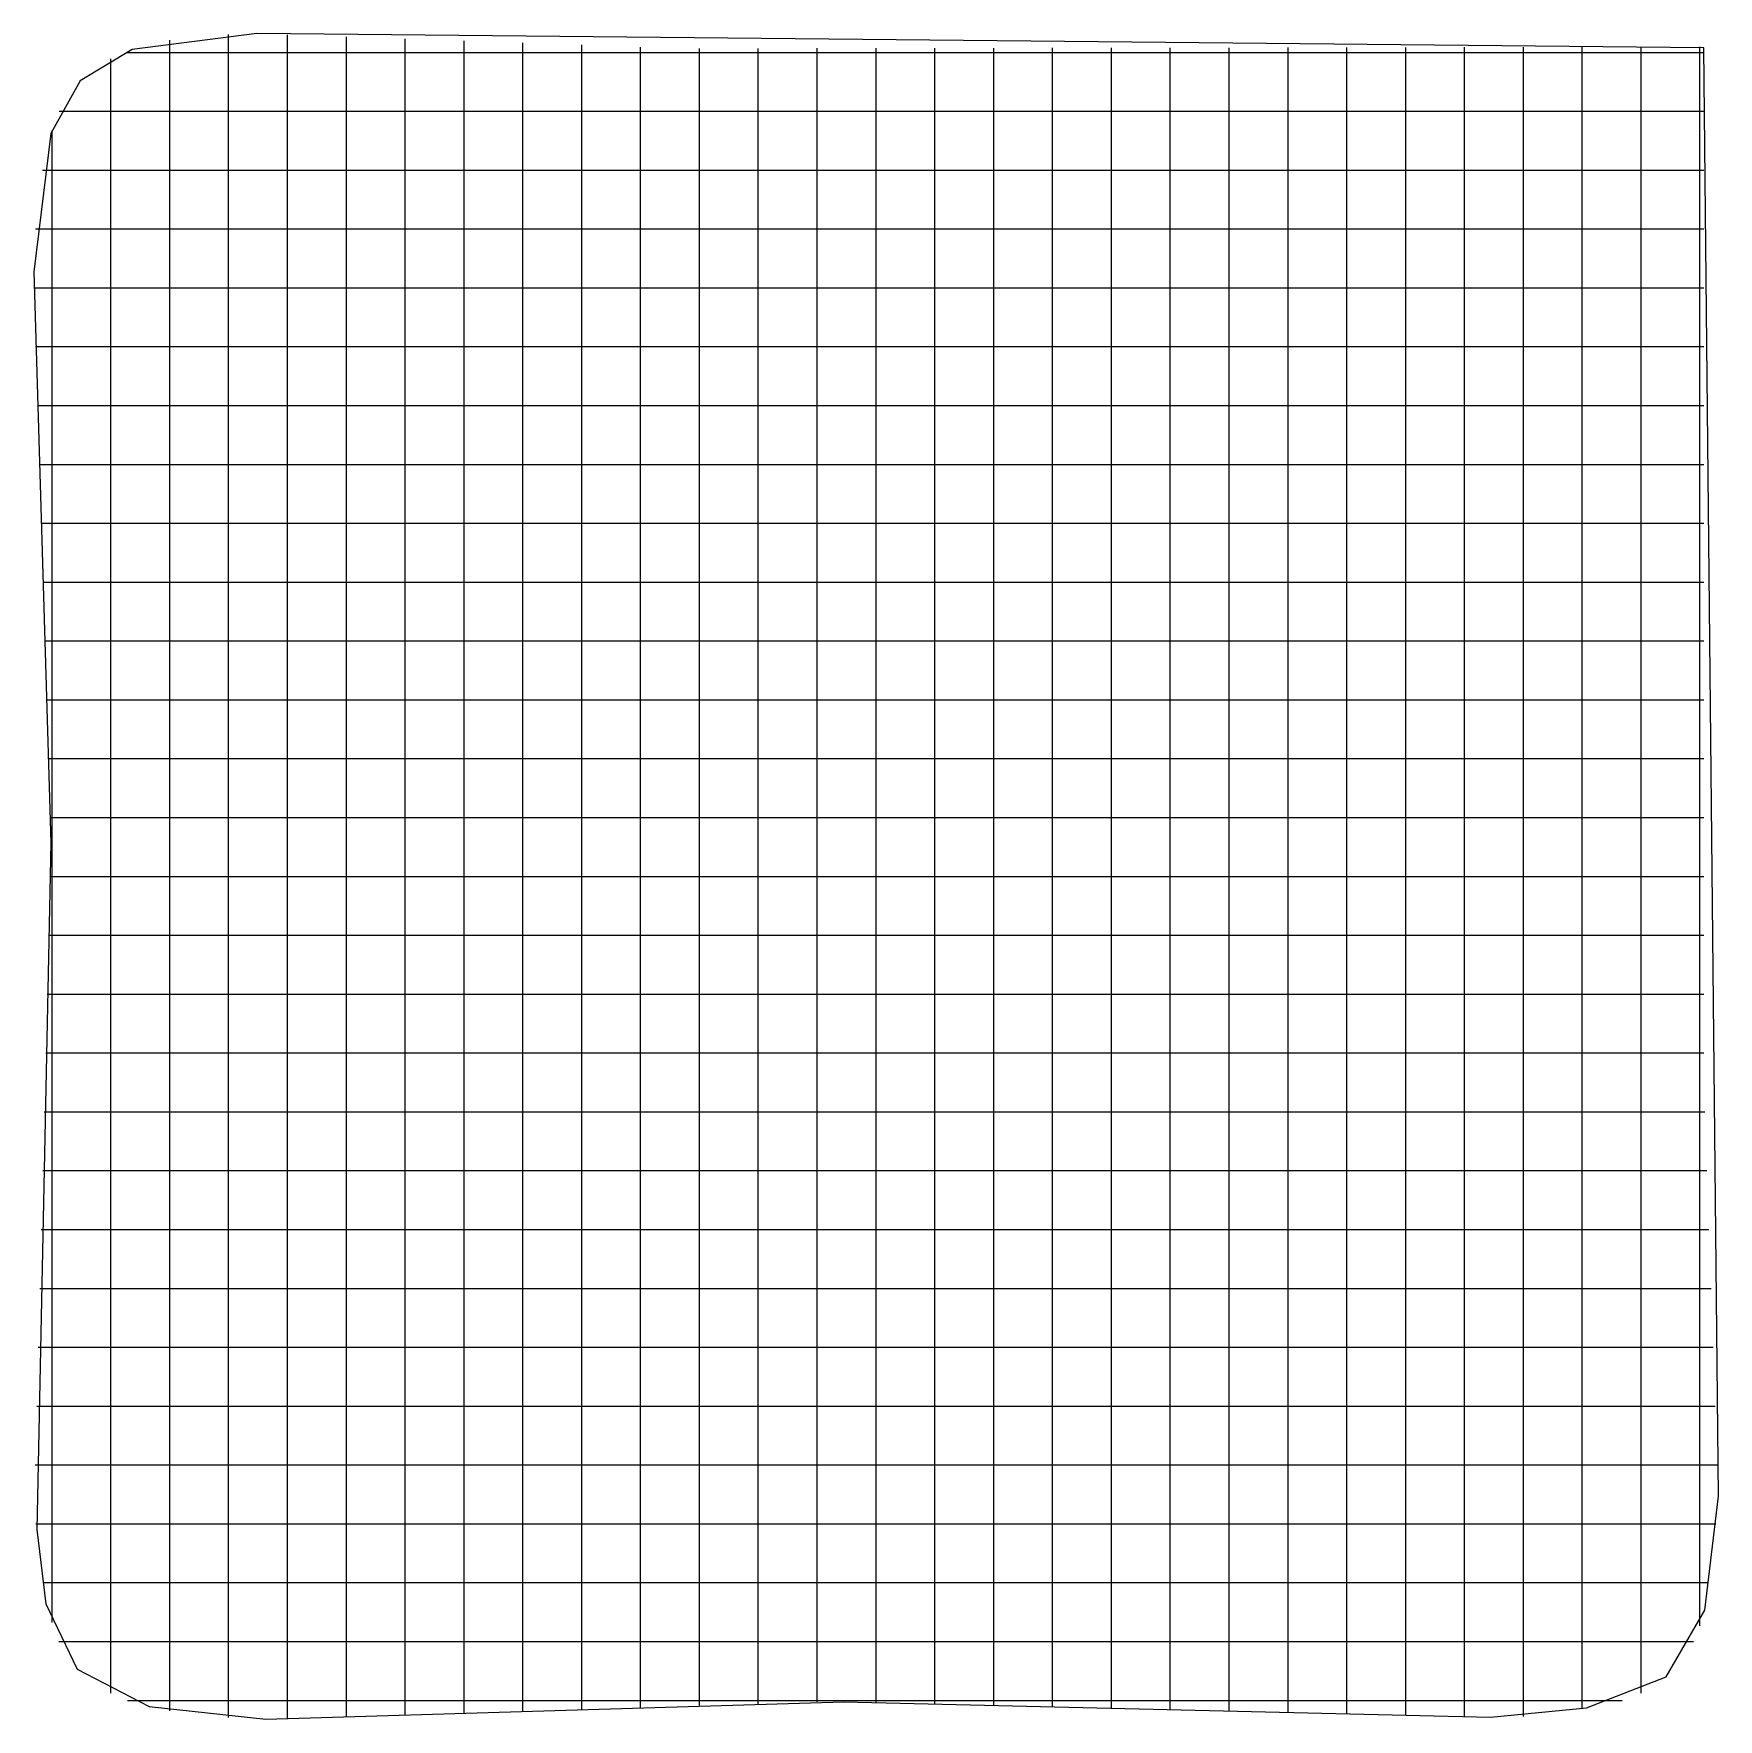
# Model space of a CAD drawing. Header units: metres. Extents: x 0.4 to 14.7, y 0.4 to 14.8.
import ezdxf

# ---------------------------------------------------------------- set-up
doc = ezdxf.new("R2010")
doc.units = ezdxf.units.M

msp = doc.modelspace()

# ---------------------------------------------------------------- linework, layer by layer
for p, q in [((1.593, 14.67), (1.593, 14.695)), ((1.593, 13.487), (1.593, 14.67)), ((2.093, 14.743), (2.093, 14.744)), ((2.093, 14.718), (2.093, 14.743)), ((2.093, 13.438), (2.093, 14.718)), ((2.593, 14.717), (2.593, 14.742)), ((2.593, 13.43), (2.593, 14.717)), ((3.093, 14.699), (3.093, 14.724)), ((3.093, 13.443), (3.093, 14.699)), ((3.593, 14.682), (3.593, 14.707)), ((3.593, 13.456), (3.593, 14.682)), ((4.093, 14.665), (4.093, 14.69)), ((4.093, 13.468), (4.093, 14.665)), ((4.593, 14.647), (4.593, 14.672)), ((4.593, 13.482), (4.593, 14.647)), ((5.093, 14.63), (5.093, 14.655)), ((5.093, 13.495), (5.093, 14.63)), ((5.593, 14.612), (5.593, 14.637)), ((5.593, 13.508), (5.593, 14.612)), ((6.093, 14.6), (6.093, 14.625)), ((6.593, 14.601), (6.593, 14.626)), ((7.093, 14.602), (7.093, 14.627)), ((7.593, 14.603), (7.593, 14.628)), ((8.093, 14.603), (8.093, 14.628)), ((8.593, 14.604), (8.593, 14.629)), ((9.093, 14.605), (9.093, 14.63)), ((9.593, 14.605), (9.593, 14.63)), ((10.093, 14.606), (10.093, 14.631)), ((10.093, 13.492), (10.093, 14.606)), ((10.593, 14.607), (10.593, 14.632)), ((10.593, 13.481), (10.593, 14.607)), ((11.093, 14.608), (11.093, 14.633)), ((11.093, 13.47), (11.093, 14.608)), ((11.593, 14.608), (11.593, 14.633)), ((11.593, 13.459), (11.593, 14.608)), ((12.093, 14.609), (12.093, 14.634)), ((12.093, 13.448), (12.093, 14.609)), ((12.593, 14.61), (12.593, 14.635)), ((12.593, 13.437), (12.593, 14.61)), ((13.093, 14.611), (13.093, 14.636)), ((13.093, 13.437), (13.093, 14.611)), ((13.593, 14.611), (13.593, 14.636)), ((13.593, 13.5), (13.593, 14.611)), ((14.093, 14.612), (14.093, 14.637)), ((14.093, 13.62), (14.093, 14.612)), ((14.593, 14.613), (14.593, 14.638)), ((14.593, 14.144), (14.593, 14.613)), ((1.093, 14.512), (1.093, 14.537)), ((1.093, 13.611), (1.093, 14.512)), ((1.221, 14.592), (1.246, 14.592)), ((1.221, 14.592), (1.246, 14.592)), ((1.246, 14.592), (1.709, 14.592)), ((1.709, 14.592), (1.984, 14.592)), ((1.984, 14.592), (2.109, 14.592)), ((2.109, 14.592), (3.484, 14.592)), ((3.484, 14.592), (3.509, 14.592)), ((3.509, 14.592), (3.784, 14.592)), ((3.784, 14.592), (3.909, 14.592)), ((3.909, 14.592), (5.284, 14.592)), ((5.284, 14.592), (5.309, 14.592)), ((5.309, 14.592), (5.584, 14.592)), ((5.584, 14.592), (5.655, 14.592)), ((5.655, 14.592), (5.68, 14.592)), ((5.68, 14.592), (7.054, 14.592)), ((6.093, 13.522), (6.093, 14.6)), ((6.593, 13.535), (6.593, 14.601)), ((7.054, 14.592), (7.18, 14.592)), ((7.093, 13.55), (7.093, 14.602)), ((7.18, 14.592), (7.455, 14.592)), ((7.455, 14.592), (7.48, 14.592)), ((7.48, 14.592), (8.854, 14.592)), ((7.593, 13.547), (7.593, 14.603)), ((8.093, 13.536), (8.093, 14.603)), ((8.593, 13.525), (8.593, 14.604)), ((8.854, 14.592), (8.98, 14.592)), ((8.98, 14.592), (9.255, 14.592)), ((9.093, 13.514), (9.093, 14.605)), ((9.255, 14.592), (9.28, 14.592)), ((9.28, 14.592), (10.654, 14.592)), ((9.593, 13.503), (9.593, 14.605)), ((10.654, 14.592), (10.78, 14.592)), ((10.78, 14.592), (11.055, 14.592)), ((11.055, 14.592), (11.08, 14.592)), ((11.08, 14.592), (12.454, 14.592)), ((12.454, 14.592), (12.58, 14.592)), ((12.58, 14.592), (12.855, 14.592)), ((12.855, 14.592), (12.88, 14.592)), ((12.88, 14.592), (14.254, 14.592)), ((14.254, 14.592), (14.351, 14.592)), ((14.351, 14.592), (14.626, 14.592)), ((0.654, 14.092), (0.679, 14.092)), ((0.654, 14.092), (0.679, 14.092)), ((0.679, 14.092), (1.661, 14.092)), ((1.661, 14.092), (1.787, 14.092)), ((1.787, 14.092), (2.062, 14.092)), ((2.062, 14.092), (2.087, 14.092)), ((2.087, 14.092), (3.461, 14.092)), ((3.461, 14.092), (3.587, 14.092)), ((3.587, 14.092), (3.862, 14.092)), ((3.862, 14.092), (3.887, 14.092)), ((3.887, 14.092), (5.261, 14.092)), ((5.261, 14.092), (5.387, 14.092)), ((5.387, 14.092), (5.662, 14.092)), ((5.662, 14.092), (5.687, 14.092)), ((5.687, 14.092), (7.061, 14.092)), ((7.061, 14.092), (7.187, 14.092)), ((7.187, 14.092), (7.462, 14.092)), ((7.462, 14.092), (7.487, 14.092)), ((7.487, 14.092), (8.861, 14.092)), ((8.861, 14.092), (8.987, 14.092)), ((8.987, 14.092), (9.262, 14.092)), ((9.262, 14.092), (9.287, 14.092)), ((9.287, 14.092), (10.661, 14.092)), ((10.661, 14.092), (10.787, 14.092)), ((10.787, 14.092), (11.062, 14.092)), ((11.062, 14.092), (11.087, 14.092)), ((11.087, 14.092), (12.461, 14.092)), ((12.461, 14.092), (12.587, 14.092)), ((12.587, 14.092), (12.862, 14.092)), ((12.862, 14.092), (12.887, 14.092)), ((12.887, 14.092), (14.261, 14.092)), ((14.261, 14.092), (14.351, 14.092)), ((14.351, 14.092), (14.626, 14.092)), ((14.593, 13.87), (14.593, 14.144)), ((0.593, 13.86), (0.593, 13.929)), ((0.593, 13.835), (0.593, 13.86)), ((0.593, 12.461), (0.593, 13.835)), ((14.593, 13.744), (14.593, 13.87)), ((1.093, 13.485), (1.093, 13.611)), ((14.093, 13.494), (14.093, 13.62)), ((14.593, 12.369), (14.593, 13.744)), ((0.511, 13.592), (0.536, 13.592)), ((0.511, 13.592), (0.536, 13.592)), ((0.536, 13.592), (1.649, 13.592)), ((1.093, 13.211), (1.093, 13.485)), ((1.593, 13.361), (1.593, 13.487)), ((1.649, 13.592), (1.775, 13.592)), ((1.775, 13.592), (2.05, 13.592)), ((2.05, 13.592), (2.075, 13.592)), ((2.075, 13.592), (3.449, 13.592)), ((3.449, 13.592), (3.575, 13.592)), ((3.575, 13.592), (3.85, 13.592)), ((3.85, 13.592), (3.875, 13.592)), ((3.875, 13.592), (5.249, 13.592)), ((4.093, 13.342), (4.093, 13.468)), ((4.593, 13.356), (4.593, 13.482)), ((5.093, 13.369), (5.093, 13.495)), ((5.249, 13.592), (5.375, 13.592)), ((5.375, 13.592), (5.65, 13.592)), ((5.593, 13.382), (5.593, 13.508)), ((5.65, 13.592), (5.675, 13.592)), ((5.675, 13.592), (7.049, 13.592)), ((6.093, 13.396), (6.093, 13.522)), ((6.593, 13.41), (6.593, 13.535)), ((7.049, 13.592), (7.175, 13.592)), ((7.093, 13.424), (7.093, 13.55)), ((7.175, 13.592), (7.45, 13.592)), ((7.45, 13.592), (7.475, 13.592)), ((7.475, 13.592), (8.849, 13.592)), ((7.593, 13.421), (7.593, 13.547)), ((8.093, 13.41), (8.093, 13.536)), ((8.593, 13.399), (8.593, 13.525)), ((8.849, 13.592), (8.975, 13.592)), ((8.975, 13.592), (9.25, 13.592)), ((9.093, 13.388), (9.093, 13.514)), ((9.25, 13.592), (9.275, 13.592)), ((9.275, 13.592), (10.649, 13.592)), ((9.593, 13.377), (9.593, 13.503)), ((10.093, 13.366), (10.093, 13.492)), ((10.593, 13.355), (10.593, 13.481)), ((10.649, 13.592), (10.775, 13.592)), ((10.775, 13.592), (11.05, 13.592)), ((11.05, 13.592), (11.075, 13.592)), ((11.075, 13.592), (12.449, 13.592)), ((11.093, 13.344), (11.093, 13.47)), ((12.449, 13.592), (12.575, 13.592)), ((12.575, 13.592), (12.85, 13.592)), ((12.85, 13.592), (12.875, 13.592)), ((12.875, 13.592), (14.249, 13.592)), ((13.593, 13.374), (13.593, 13.5)), ((14.093, 13.219), (14.093, 13.494)), ((14.249, 13.592), (14.351, 13.592)), ((14.351, 13.592), (14.626, 13.592)), ((1.593, 13.086), (1.593, 13.361)), ((2.093, 13.312), (2.093, 13.438)), ((2.593, 13.304), (2.593, 13.43)), ((3.093, 13.317), (3.093, 13.443)), ((3.593, 13.33), (3.593, 13.456)), ((3.593, 13.055), (3.593, 13.33)), ((4.093, 13.069), (4.093, 13.342)), ((4.593, 13.081), (4.593, 13.356)), ((5.093, 13.094), (5.093, 13.369)), ((5.593, 13.107), (5.593, 13.382)), ((6.093, 13.121), (6.093, 13.396)), ((6.593, 13.136), (6.593, 13.41)), ((7.093, 13.149), (7.093, 13.424)), ((7.593, 13.146), (7.593, 13.421)), ((8.093, 13.135), (8.093, 13.41)), ((8.593, 13.124), (8.593, 13.399)), ((9.093, 13.113), (9.093, 13.388)), ((9.593, 13.102), (9.593, 13.377)), ((10.093, 13.091), (10.093, 13.366)), ((10.593, 13.08), (10.593, 13.355)), ((11.093, 13.069), (11.093, 13.344)), ((11.593, 13.333), (11.593, 13.459)), ((11.593, 13.058), (11.593, 13.333)), ((12.093, 13.322), (12.093, 13.448)), ((12.093, 13.047), (12.093, 13.322)), ((12.593, 13.311), (12.593, 13.437)), ((13.093, 13.311), (13.093, 13.437)), ((13.593, 13.099), (13.593, 13.374)), ((1.093, 13.185), (1.093, 13.211)), ((1.093, 11.811), (1.093, 13.185)), ((2.093, 13.038), (2.093, 13.312)), ((2.593, 13.029), (2.593, 13.304)), ((3.093, 13.042), (3.093, 13.317)), ((12.593, 13.037), (12.593, 13.311)), ((13.093, 13.037), (13.093, 13.311)), ((14.093, 13.194), (14.093, 13.219)), ((14.093, 11.82), (14.093, 13.194)), ((0.451, 13.092), (0.476, 13.092)), ((0.451, 13.092), (0.476, 13.092)), ((0.476, 13.092), (1.644, 13.092)), ((1.593, 13.061), (1.593, 13.086)), ((1.593, 11.687), (1.593, 13.061)), ((1.644, 13.092), (1.77, 13.092)), ((1.77, 13.092), (2.045, 13.092)), ((2.045, 13.092), (2.07, 13.092)), ((2.07, 13.092), (3.444, 13.092)), ((2.093, 13.013), (2.093, 13.038)), ((3.093, 13.017), (3.093, 13.042)), ((3.444, 13.092), (3.57, 13.092)), ((3.57, 13.092), (3.845, 13.092)), ((3.593, 13.03), (3.593, 13.055)), ((3.845, 13.092), (3.87, 13.092)), ((3.87, 13.092), (5.244, 13.092)), ((4.093, 13.043), (4.093, 13.069)), ((4.093, 11.668), (4.093, 13.043)), ((4.593, 13.056), (4.593, 13.081)), ((4.593, 11.682), (4.593, 13.056)), ((5.093, 13.069), (5.093, 13.094)), ((5.093, 11.695), (5.093, 13.069)), ((5.244, 13.092), (5.37, 13.092)), ((5.37, 13.092), (5.645, 13.092)), ((5.593, 13.082), (5.593, 13.107)), ((5.593, 11.708), (5.593, 13.082)), ((5.645, 13.092), (5.67, 13.092)), ((5.67, 13.092), (7.044, 13.092)), ((6.093, 13.096), (6.093, 13.121)), ((6.093, 11.722), (6.093, 13.096)), ((6.593, 13.11), (6.593, 13.136)), ((6.593, 11.735), (6.593, 13.11)), ((7.044, 13.092), (7.17, 13.092)), ((7.093, 13.124), (7.093, 13.149)), ((7.093, 11.75), (7.093, 13.124)), ((7.17, 13.092), (7.445, 13.092)), ((7.445, 13.092), (7.47, 13.092)), ((7.47, 13.092), (8.844, 13.092)), ((7.593, 13.121), (7.593, 13.146)), ((7.593, 11.747), (7.593, 13.121)), ((8.093, 13.11), (8.093, 13.135)), ((8.093, 11.736), (8.093, 13.11)), ((8.593, 13.099), (8.593, 13.124)), ((8.593, 11.725), (8.593, 13.099)), ((8.844, 13.092), (8.97, 13.092)), ((8.97, 13.092), (9.245, 13.092)), ((9.093, 13.088), (9.093, 13.113)), ((9.093, 11.714), (9.093, 13.088)), ((9.245, 13.092), (9.27, 13.092)), ((9.27, 13.092), (10.644, 13.092)), ((9.593, 13.077), (9.593, 13.102)), ((9.593, 11.703), (9.593, 13.077)), ((10.093, 13.066), (10.093, 13.091)), ((10.093, 11.692), (10.093, 13.066)), ((10.593, 13.055), (10.593, 13.08)), ((10.593, 11.681), (10.593, 13.055)), ((10.644, 13.092), (10.77, 13.092)), ((10.77, 13.092), (11.045, 13.092)), ((11.045, 13.092), (11.07, 13.092)), ((11.07, 13.092), (12.444, 13.092)), ((11.093, 13.044), (11.093, 13.069)), ((11.093, 11.67), (11.093, 13.044)), ((11.593, 13.033), (11.593, 13.058)), ((11.593, 11.659), (11.593, 13.033)), ((12.093, 13.022), (12.093, 13.047)), ((12.444, 13.092), (12.57, 13.092)), ((12.57, 13.092), (12.845, 13.092)), ((12.593, 13.011), (12.593, 13.037)), ((12.845, 13.092), (12.87, 13.092)), ((12.87, 13.092), (14.244, 13.092)), ((13.093, 13.011), (13.093, 13.037)), ((13.593, 13.074), (13.593, 13.099)), ((13.593, 11.7), (13.593, 13.074)), ((14.244, 13.092), (14.351, 13.092)), ((14.351, 13.092), (14.626, 13.092)), ((2.093, 11.638), (2.093, 13.013)), ((2.593, 13.004), (2.593, 13.029)), ((2.593, 11.63), (2.593, 13.004)), ((3.093, 11.643), (3.093, 13.017)), ((3.593, 11.656), (3.593, 13.03)), ((12.093, 11.648), (12.093, 13.022)), ((12.593, 11.637), (12.593, 13.011)), ((13.093, 11.637), (13.093, 13.011)), ((0.438, 12.592), (0.463, 12.592)), ((0.438, 12.592), (0.463, 12.592)), ((0.463, 12.592), (1.643, 12.592)), ((0.593, 12.335), (0.593, 12.461)), ((1.643, 12.592), (1.769, 12.592)), ((1.769, 12.592), (2.044, 12.592)), ((2.044, 12.592), (2.069, 12.592)), ((2.069, 12.592), (3.443, 12.592)), ((3.443, 12.592), (3.569, 12.592)), ((3.569, 12.592), (3.844, 12.592)), ((3.844, 12.592), (3.869, 12.592)), ((3.869, 12.592), (5.243, 12.592)), ((5.243, 12.592), (5.369, 12.592)), ((5.369, 12.592), (5.644, 12.592)), ((5.644, 12.592), (5.669, 12.592)), ((5.669, 12.592), (7.043, 12.592)), ((7.043, 12.592), (7.169, 12.592)), ((7.169, 12.592), (7.444, 12.592)), ((7.444, 12.592), (7.469, 12.592)), ((7.469, 12.592), (8.843, 12.592)), ((8.843, 12.592), (8.969, 12.592)), ((8.969, 12.592), (9.244, 12.592)), ((9.244, 12.592), (9.269, 12.592)), ((9.269, 12.592), (10.643, 12.592)), ((10.643, 12.592), (10.769, 12.592)), ((10.769, 12.592), (11.044, 12.592)), ((11.044, 12.592), (11.069, 12.592)), ((11.069, 12.592), (12.443, 12.592)), ((12.443, 12.592), (12.569, 12.592)), ((12.569, 12.592), (12.844, 12.592)), ((12.844, 12.592), (12.869, 12.592)), ((12.869, 12.592), (14.243, 12.592)), ((14.243, 12.592), (14.351, 12.592)), ((14.351, 12.592), (14.626, 12.592)), ((0.593, 12.06), (0.593, 12.335)), ((14.593, 12.344), (14.593, 12.369)), ((14.593, 12.07), (14.593, 12.344)), ((0.453, 12.092), (0.478, 12.092)), ((0.453, 12.092), (0.478, 12.092)), ((0.478, 12.092), (1.644, 12.092)), ((0.593, 12.035), (0.593, 12.06)), ((0.593, 10.661), (0.593, 12.035)), ((1.644, 12.092), (1.77, 12.092)), ((1.77, 12.092), (2.045, 12.092)), ((2.045, 12.092), (2.07, 12.092)), ((2.07, 12.092), (3.444, 12.092)), ((3.444, 12.092), (3.57, 12.092)), ((3.57, 12.092), (3.845, 12.092)), ((3.845, 12.092), (3.87, 12.092)), ((3.87, 12.092), (5.244, 12.092)), ((5.244, 12.092), (5.37, 12.092)), ((5.37, 12.092), (5.645, 12.092)), ((5.645, 12.092), (5.67, 12.092)), ((5.67, 12.092), (7.044, 12.092)), ((7.044, 12.092), (7.17, 12.092)), ((7.17, 12.092), (7.445, 12.092)), ((7.445, 12.092), (7.47, 12.092)), ((7.47, 12.092), (8.844, 12.092)), ((8.844, 12.092), (8.97, 12.092)), ((8.97, 12.092), (9.245, 12.092)), ((9.245, 12.092), (9.27, 12.092)), ((9.27, 12.092), (10.644, 12.092)), ((10.644, 12.092), (10.77, 12.092)), ((10.77, 12.092), (11.045, 12.092)), ((11.045, 12.092), (11.07, 12.092)), ((11.07, 12.092), (12.444, 12.092)), ((12.444, 12.092), (12.57, 12.092)), ((12.57, 12.092), (12.845, 12.092)), ((12.845, 12.092), (12.87, 12.092)), ((12.87, 12.092), (14.244, 12.092)), ((14.244, 12.092), (14.351, 12.092)), ((14.351, 12.092), (14.626, 12.092)), ((14.593, 11.944), (14.593, 12.07)), ((14.593, 10.569), (14.593, 11.944)), ((1.093, 11.685), (1.093, 11.811)), ((7.093, 11.624), (7.093, 11.75)), ((7.593, 11.621), (7.593, 11.747)), ((14.093, 11.694), (14.093, 11.82)), ((1.093, 11.411), (1.093, 11.685)), ((1.593, 11.561), (1.593, 11.687)), ((2.093, 11.512), (2.093, 11.638)), ((2.593, 11.504), (2.593, 11.63)), ((3.093, 11.517), (3.093, 11.643)), ((3.593, 11.53), (3.593, 11.656)), ((4.093, 11.542), (4.093, 11.668)), ((4.593, 11.556), (4.593, 11.682)), ((5.093, 11.569), (5.093, 11.695)), ((5.593, 11.582), (5.593, 11.708)), ((6.093, 11.596), (6.093, 11.722)), ((6.593, 11.61), (6.593, 11.735)), ((6.593, 11.336), (6.593, 11.61)), ((7.093, 11.349), (7.093, 11.624)), ((7.593, 11.346), (7.593, 11.621)), ((8.093, 11.61), (8.093, 11.736)), ((8.093, 11.335), (8.093, 11.61)), ((8.593, 11.599), (8.593, 11.725)), ((8.593, 11.324), (8.593, 11.599)), ((9.093, 11.588), (9.093, 11.714)), ((9.593, 11.577), (9.593, 11.703)), ((10.093, 11.566), (10.093, 11.692)), ((10.593, 11.555), (10.593, 11.681)), ((11.093, 11.544), (11.093, 11.67)), ((11.593, 11.533), (11.593, 11.659)), ((12.093, 11.522), (12.093, 11.648)), ((12.593, 11.511), (12.593, 11.637)), ((13.093, 11.511), (13.093, 11.637)), ((13.593, 11.574), (13.593, 11.7)), ((14.093, 11.419), (14.093, 11.694)), ((0.468, 11.592), (0.493, 11.592)), ((0.468, 11.592), (0.493, 11.592)), ((0.493, 11.592), (1.646, 11.592)), ((1.593, 11.286), (1.593, 11.561)), ((1.646, 11.592), (1.771, 11.592)), ((1.771, 11.592), (2.046, 11.592)), ((2.046, 11.592), (2.071, 11.592)), ((2.071, 11.592), (3.446, 11.592)), ((2.093, 11.238), (2.093, 11.512)), ((2.593, 11.229), (2.593, 11.504)), ((3.093, 11.242), (3.093, 11.517)), ((3.446, 11.592), (3.571, 11.592)), ((3.571, 11.592), (3.846, 11.592)), ((3.593, 11.255), (3.593, 11.53)), ((3.846, 11.592), (3.871, 11.592)), ((3.871, 11.592), (5.246, 11.592)), ((4.093, 11.269), (4.093, 11.542)), ((4.593, 11.281), (4.593, 11.556)), ((5.093, 11.294), (5.093, 11.569)), ((5.246, 11.592), (5.371, 11.592)), ((5.371, 11.592), (5.646, 11.592)), ((5.593, 11.307), (5.593, 11.582)), ((5.646, 11.592), (5.671, 11.592)), ((5.671, 11.592), (7.046, 11.592)), ((6.093, 11.321), (6.093, 11.596)), ((7.046, 11.592), (7.171, 11.592)), ((7.171, 11.592), (7.446, 11.592)), ((7.446, 11.592), (7.471, 11.592)), ((7.471, 11.592), (8.846, 11.592)), ((8.846, 11.592), (8.971, 11.592)), ((8.971, 11.592), (9.246, 11.592)), ((9.093, 11.313), (9.093, 11.588)), ((9.246, 11.592), (9.271, 11.592)), ((9.271, 11.592), (10.646, 11.592)), ((9.593, 11.302), (9.593, 11.577)), ((10.093, 11.291), (10.093, 11.566)), ((10.593, 11.28), (10.593, 11.555)), ((10.646, 11.592), (10.771, 11.592)), ((10.771, 11.592), (11.046, 11.592)), ((11.046, 11.592), (11.071, 11.592)), ((11.071, 11.592), (12.446, 11.592)), ((11.093, 11.269), (11.093, 11.544)), ((11.593, 11.258), (11.593, 11.533)), ((12.093, 11.247), (12.093, 11.522)), ((12.446, 11.592), (12.571, 11.592)), ((12.571, 11.592), (12.846, 11.592)), ((12.593, 11.237), (12.593, 11.511)), ((12.846, 11.592), (12.871, 11.592)), ((12.871, 11.592), (14.246, 11.592)), ((13.093, 11.237), (13.093, 11.511)), ((13.593, 11.299), (13.593, 11.574)), ((14.246, 11.592), (14.351, 11.592)), ((14.351, 11.592), (14.626, 11.592)), ((1.093, 11.385), (1.093, 11.411)), ((1.093, 10.011), (1.093, 11.385)), ((6.093, 11.296), (6.093, 11.321)), ((6.593, 11.31), (6.593, 11.336)), ((7.093, 11.324), (7.093, 11.349)), ((7.093, 9.95), (7.093, 11.324)), ((7.593, 11.321), (7.593, 11.346)), ((7.593, 9.947), (7.593, 11.321)), ((8.093, 11.31), (8.093, 11.335)), ((8.593, 11.299), (8.593, 11.324)), ((9.093, 11.288), (9.093, 11.313)), ((14.093, 11.394), (14.093, 11.419)), ((14.093, 10.02), (14.093, 11.394)), ((1.593, 11.261), (1.593, 11.286)), ((1.593, 9.887), (1.593, 11.261)), ((2.093, 11.213), (2.093, 11.238)), ((2.093, 9.838), (2.093, 11.213)), ((2.593, 11.204), (2.593, 11.229)), ((2.593, 9.83), (2.593, 11.204)), ((3.093, 11.217), (3.093, 11.242)), ((3.093, 9.843), (3.093, 11.217)), ((3.593, 11.23), (3.593, 11.255)), ((3.593, 9.856), (3.593, 11.23)), ((4.093, 11.243), (4.093, 11.269)), ((4.093, 9.868), (4.093, 11.243)), ((4.593, 11.256), (4.593, 11.281)), ((4.593, 9.882), (4.593, 11.256)), ((5.093, 11.269), (5.093, 11.294)), ((5.093, 9.895), (5.093, 11.269)), ((5.593, 11.282), (5.593, 11.307)), ((5.593, 9.908), (5.593, 11.282)), ((6.093, 9.922), (6.093, 11.296)), ((6.593, 9.935), (6.593, 11.31)), ((8.093, 9.936), (8.093, 11.31)), ((8.593, 9.925), (8.593, 11.299)), ((9.093, 9.914), (9.093, 11.288)), ((9.593, 11.277), (9.593, 11.302)), ((9.593, 9.903), (9.593, 11.277)), ((10.093, 11.266), (10.093, 11.291)), ((10.093, 9.892), (10.093, 11.266)), ((10.593, 11.255), (10.593, 11.28)), ((10.593, 9.881), (10.593, 11.255)), ((11.093, 11.244), (11.093, 11.269)), ((11.093, 9.87), (11.093, 11.244)), ((11.593, 11.233), (11.593, 11.258)), ((11.593, 9.859), (11.593, 11.233)), ((12.093, 11.222), (12.093, 11.247)), ((12.093, 9.848), (12.093, 11.222)), ((12.593, 11.211), (12.593, 11.237)), ((12.593, 9.837), (12.593, 11.211)), ((13.093, 11.211), (13.093, 11.237)), ((13.093, 9.837), (13.093, 11.211)), ((13.593, 11.274), (13.593, 11.299)), ((13.593, 9.9), (13.593, 11.274)), ((0.484, 11.092), (0.509, 11.092)), ((0.484, 11.092), (0.509, 11.092)), ((0.509, 11.092), (1.647, 11.092)), ((1.647, 11.092), (1.773, 11.092)), ((1.773, 11.092), (2.048, 11.092)), ((2.048, 11.092), (2.073, 11.092)), ((2.073, 11.092), (3.447, 11.092)), ((3.447, 11.092), (3.573, 11.092)), ((3.573, 11.092), (3.848, 11.092)), ((3.848, 11.092), (3.873, 11.092)), ((3.873, 11.092), (5.247, 11.092)), ((5.247, 11.092), (5.373, 11.092)), ((5.373, 11.092), (5.648, 11.092)), ((5.648, 11.092), (5.673, 11.092)), ((5.673, 11.092), (7.047, 11.092)), ((7.047, 11.092), (7.173, 11.092)), ((7.173, 11.092), (7.448, 11.092)), ((7.448, 11.092), (7.473, 11.092)), ((7.473, 11.092), (8.847, 11.092)), ((8.847, 11.092), (8.973, 11.092)), ((8.973, 11.092), (9.248, 11.092)), ((9.248, 11.092), (9.273, 11.092)), ((9.273, 11.092), (10.647, 11.092)), ((10.647, 11.092), (10.773, 11.092)), ((10.773, 11.092), (11.048, 11.092)), ((11.048, 11.092), (11.073, 11.092)), ((11.073, 11.092), (12.447, 11.092)), ((12.447, 11.092), (12.573, 11.092)), ((12.573, 11.092), (12.848, 11.092)), ((12.848, 11.092), (12.873, 11.092)), ((12.873, 11.092), (14.247, 11.092)), ((14.247, 11.092), (14.351, 11.092)), ((14.351, 11.092), (14.626, 11.092)), ((0.593, 10.535), (0.593, 10.661)), ((0.499, 10.592), (0.524, 10.592)), ((0.499, 10.592), (0.524, 10.592)), ((0.524, 10.592), (1.648, 10.592)), ((0.593, 10.26), (0.593, 10.535)), ((1.648, 10.592), (1.774, 10.592)), ((1.774, 10.592), (2.049, 10.592)), ((2.049, 10.592), (2.074, 10.592)), ((2.074, 10.592), (3.448, 10.592)), ((3.448, 10.592), (3.574, 10.592)), ((3.574, 10.592), (3.849, 10.592)), ((3.849, 10.592), (3.874, 10.592)), ((3.874, 10.592), (5.248, 10.592)), ((5.248, 10.592), (5.374, 10.592)), ((5.374, 10.592), (5.649, 10.592)), ((5.649, 10.592), (5.674, 10.592)), ((5.674, 10.592), (7.048, 10.592)), ((7.048, 10.592), (7.174, 10.592)), ((7.174, 10.592), (7.449, 10.592)), ((7.449, 10.592), (7.474, 10.592)), ((7.474, 10.592), (8.848, 10.592)), ((8.848, 10.592), (8.974, 10.592)), ((8.974, 10.592), (9.249, 10.592)), ((9.249, 10.592), (9.274, 10.592)), ((9.274, 10.592), (10.648, 10.592)), ((10.648, 10.592), (10.774, 10.592)), ((10.774, 10.592), (11.049, 10.592)), ((11.049, 10.592), (11.074, 10.592)), ((11.074, 10.592), (12.448, 10.592)), ((12.448, 10.592), (12.574, 10.592)), ((12.574, 10.592), (12.849, 10.592)), ((12.849, 10.592), (12.874, 10.592)), ((12.874, 10.592), (14.248, 10.592)), ((14.248, 10.592), (14.351, 10.592)), ((14.351, 10.592), (14.626, 10.592)), ((14.593, 10.544), (14.593, 10.569)), ((14.593, 10.27), (14.593, 10.544)), ((0.593, 10.235), (0.593, 10.26)), ((0.593, 8.861), (0.593, 10.235)), ((14.593, 10.144), (14.593, 10.27)), ((0.514, 10.092), (0.539, 10.092)), ((0.514, 10.092), (0.539, 10.092)), ((0.539, 10.092), (1.65, 10.092)), ((1.65, 10.092), (1.775, 10.092)), ((1.775, 10.092), (2.05, 10.092)), ((2.05, 10.092), (2.075, 10.092)), ((2.075, 10.092), (3.45, 10.092)), ((3.45, 10.092), (3.575, 10.092)), ((3.575, 10.092), (3.85, 10.092)), ((3.85, 10.092), (3.875, 10.092)), ((3.875, 10.092), (5.25, 10.092)), ((5.25, 10.092), (5.375, 10.092)), ((5.375, 10.092), (5.65, 10.092)), ((5.65, 10.092), (5.675, 10.092)), ((5.675, 10.092), (7.05, 10.092)), ((7.05, 10.092), (7.175, 10.092)), ((7.175, 10.092), (7.45, 10.092)), ((7.45, 10.092), (7.475, 10.092)), ((7.475, 10.092), (8.85, 10.092)), ((8.85, 10.092), (8.975, 10.092)), ((8.975, 10.092), (9.25, 10.092)), ((9.25, 10.092), (9.275, 10.092)), ((9.275, 10.092), (10.65, 10.092)), ((10.65, 10.092), (10.775, 10.092)), ((10.775, 10.092), (11.05, 10.092)), ((11.05, 10.092), (11.075, 10.092)), ((11.075, 10.092), (12.45, 10.092)), ((12.45, 10.092), (12.575, 10.092)), ((12.575, 10.092), (12.85, 10.092)), ((12.85, 10.092), (12.875, 10.092)), ((12.875, 10.092), (14.25, 10.092)), ((14.25, 10.092), (14.351, 10.092)), ((14.351, 10.092), (14.626, 10.092)), ((14.593, 8.769), (14.593, 10.144)), ((1.093, 9.885), (1.093, 10.011)), ((1.093, 9.611), (1.093, 9.885)), ((1.593, 9.761), (1.593, 9.887)), ((4.593, 9.756), (4.593, 9.882)), ((5.093, 9.769), (5.093, 9.895)), ((5.593, 9.782), (5.593, 9.908)), ((6.093, 9.796), (6.093, 9.922)), ((6.593, 9.81), (6.593, 9.935)), ((7.093, 9.824), (7.093, 9.95)), ((7.593, 9.821), (7.593, 9.947)), ((8.093, 9.81), (8.093, 9.936)), ((8.593, 9.799), (8.593, 9.925)), ((9.093, 9.788), (9.093, 9.914)), ((9.593, 9.777), (9.593, 9.903)), ((10.093, 9.766), (10.093, 9.892)), ((10.593, 9.755), (10.593, 9.881)), ((13.593, 9.774), (13.593, 9.9)), ((14.093, 9.894), (14.093, 10.02)), ((14.093, 9.619), (14.093, 9.894)), ((1.593, 9.486), (1.593, 9.761)), ((2.093, 9.712), (2.093, 9.838)), ((2.593, 9.704), (2.593, 9.83)), ((3.093, 9.717), (3.093, 9.843)), ((3.593, 9.73), (3.593, 9.856)), ((4.093, 9.742), (4.093, 9.868)), ((4.093, 9.469), (4.093, 9.742)), ((4.593, 9.481), (4.593, 9.756)), ((5.093, 9.494), (5.093, 9.769)), ((5.593, 9.507), (5.593, 9.782)), ((6.093, 9.521), (6.093, 9.796)), ((6.593, 9.536), (6.593, 9.81)), ((7.093, 9.549), (7.093, 9.824)), ((7.593, 9.546), (7.593, 9.821)), ((8.093, 9.535), (8.093, 9.81)), ((8.593, 9.524), (8.593, 9.799)), ((9.093, 9.513), (9.093, 9.788)), ((9.593, 9.502), (9.593, 9.777)), ((10.093, 9.491), (10.093, 9.766)), ((10.593, 9.48), (10.593, 9.755)), ((11.093, 9.744), (11.093, 9.87)), ((11.093, 9.469), (11.093, 9.744)), ((11.593, 9.733), (11.593, 9.859)), ((12.093, 9.722), (12.093, 9.848)), ((12.593, 9.711), (12.593, 9.837)), ((13.093, 9.711), (13.093, 9.837)), ((13.593, 9.499), (13.593, 9.774)), ((1.093, 9.585), (1.093, 9.611)), ((2.093, 9.438), (2.093, 9.712)), ((2.593, 9.429), (2.593, 9.704)), ((3.093, 9.442), (3.093, 9.717)), ((3.593, 9.455), (3.593, 9.73)), ((11.593, 9.458), (11.593, 9.733)), ((12.093, 9.447), (12.093, 9.722)), ((12.593, 9.437), (12.593, 9.711)), ((13.093, 9.437), (13.093, 9.711)), ((14.093, 9.594), (14.093, 9.619)), ((0.529, 9.592), (0.554, 9.592)), ((0.529, 9.592), (0.554, 9.592)), ((0.554, 9.592), (1.651, 9.592)), ((1.093, 8.211), (1.093, 9.585)), ((1.593, 9.461), (1.593, 9.486)), ((1.593, 8.087), (1.593, 9.461)), ((1.651, 9.592), (1.777, 9.592)), ((1.777, 9.592), (2.051, 9.592)), ((2.051, 9.592), (2.077, 9.592)), ((2.077, 9.592), (3.451, 9.592)), ((3.451, 9.592), (3.577, 9.592)), ((3.577, 9.592), (3.851, 9.592)), ((3.593, 9.43), (3.593, 9.455)), ((3.851, 9.592), (3.877, 9.592)), ((3.877, 9.592), (5.251, 9.592)), ((4.093, 9.443), (4.093, 9.469)), ((4.593, 9.456), (4.593, 9.481)), ((4.593, 8.082), (4.593, 9.456)), ((5.093, 9.469), (5.093, 9.494)), ((5.093, 8.095), (5.093, 9.469)), ((5.251, 9.592), (5.377, 9.592)), ((5.377, 9.592), (5.651, 9.592)), ((5.593, 9.482), (5.593, 9.507)), ((5.593, 8.108), (5.593, 9.482)), ((5.651, 9.592), (5.677, 9.592)), ((5.677, 9.592), (7.051, 9.592)), ((6.093, 9.496), (6.093, 9.521)), ((6.093, 8.122), (6.093, 9.496)), ((6.593, 9.51), (6.593, 9.536)), ((6.593, 8.135), (6.593, 9.51)), ((7.051, 9.592), (7.177, 9.592)), ((7.093, 9.524), (7.093, 9.549)), ((7.093, 8.15), (7.093, 9.524)), ((7.177, 9.592), (7.451, 9.592)), ((7.451, 9.592), (7.477, 9.592)), ((7.477, 9.592), (8.851, 9.592)), ((7.593, 9.521), (7.593, 9.546)), ((7.593, 8.147), (7.593, 9.521)), ((8.093, 9.51), (8.093, 9.535)), ((8.093, 8.136), (8.093, 9.51)), ((8.593, 9.499), (8.593, 9.524)), ((8.593, 8.125), (8.593, 9.499)), ((8.851, 9.592), (8.977, 9.592)), ((8.977, 9.592), (9.251, 9.592)), ((9.093, 9.488), (9.093, 9.513)), ((9.093, 8.114), (9.093, 9.488)), ((9.251, 9.592), (9.277, 9.592)), ((9.277, 9.592), (10.651, 9.592)), ((9.593, 9.477), (9.593, 9.502)), ((9.593, 8.103), (9.593, 9.477)), ((10.093, 9.466), (10.093, 9.491)), ((10.093, 8.092), (10.093, 9.466)), ((10.593, 9.455), (10.593, 9.48)), ((10.593, 8.081), (10.593, 9.455)), ((10.651, 9.592), (10.777, 9.592)), ((10.777, 9.592), (11.051, 9.592)), ((11.051, 9.592), (11.077, 9.592)), ((11.077, 9.592), (12.451, 9.592)), ((11.093, 9.444), (11.093, 9.469)), ((11.593, 9.433), (11.593, 9.458)), ((12.451, 9.592), (12.577, 9.592)), ((12.577, 9.592), (12.851, 9.592)), ((12.851, 9.592), (12.877, 9.592)), ((12.877, 9.592), (14.251, 9.592)), ((13.593, 9.474), (13.593, 9.499)), ((13.593, 8.1), (13.593, 9.474)), ((14.093, 8.22), (14.093, 9.594)), ((14.251, 9.592), (14.351, 9.592)), ((14.351, 9.592), (14.626, 9.592)), ((2.093, 9.413), (2.093, 9.438)), ((2.093, 8.038), (2.093, 9.413)), ((2.593, 9.404), (2.593, 9.429)), ((2.593, 8.03), (2.593, 9.404)), ((3.093, 9.417), (3.093, 9.442)), ((3.093, 8.043), (3.093, 9.417)), ((3.593, 8.056), (3.593, 9.43)), ((4.093, 8.068), (4.093, 9.443)), ((11.093, 8.07), (11.093, 9.444)), ((11.593, 8.059), (11.593, 9.433)), ((12.093, 9.422), (12.093, 9.447)), ((12.093, 8.048), (12.093, 9.422)), ((12.593, 9.411), (12.593, 9.437)), ((12.593, 8.037), (12.593, 9.411)), ((13.093, 9.411), (13.093, 9.437)), ((13.093, 8.037), (13.093, 9.411)), ((0.545, 9.092), (0.57, 9.092)), ((0.545, 9.092), (0.57, 9.092)), ((0.57, 9.092), (1.652, 9.092)), ((1.652, 9.092), (1.778, 9.092)), ((1.778, 9.092), (2.053, 9.092)), ((2.053, 9.092), (2.078, 9.092)), ((2.078, 9.092), (3.452, 9.092)), ((3.452, 9.092), (3.578, 9.092)), ((3.578, 9.092), (3.853, 9.092)), ((3.853, 9.092), (3.878, 9.092)), ((3.878, 9.092), (5.252, 9.092)), ((5.252, 9.092), (5.378, 9.092)), ((5.378, 9.092), (5.653, 9.092)), ((5.653, 9.092), (5.678, 9.092)), ((5.678, 9.092), (7.052, 9.092)), ((7.052, 9.092), (7.178, 9.092)), ((7.178, 9.092), (7.453, 9.092)), ((7.453, 9.092), (7.478, 9.092)), ((7.478, 9.092), (8.852, 9.092)), ((8.852, 9.092), (8.978, 9.092)), ((8.978, 9.092), (9.253, 9.092)), ((9.253, 9.092), (9.278, 9.092)), ((9.278, 9.092), (10.652, 9.092)), ((10.652, 9.092), (10.778, 9.092)), ((10.778, 9.092), (11.053, 9.092)), ((11.053, 9.092), (11.078, 9.092)), ((11.078, 9.092), (12.452, 9.092)), ((12.452, 9.092), (12.578, 9.092)), ((12.578, 9.092), (12.853, 9.092)), ((12.853, 9.092), (12.878, 9.092)), ((12.878, 9.092), (14.252, 9.092)), ((14.252, 9.092), (14.351, 9.092)), ((14.351, 9.092), (14.626, 9.092)), ((0.593, 8.735), (0.593, 8.861)), ((0.593, 8.46), (0.593, 8.735)), ((14.593, 8.744), (14.593, 8.769)), ((14.593, 8.47), (14.593, 8.744)), ((0.56, 8.592), (0.585, 8.592)), ((0.56, 8.592), (0.585, 8.592)), ((0.585, 8.592), (1.653, 8.592)), ((1.653, 8.592), (1.779, 8.592)), ((1.779, 8.592), (2.054, 8.592)), ((2.054, 8.592), (2.079, 8.592)), ((2.079, 8.592), (3.453, 8.592)), ((3.453, 8.592), (3.579, 8.592)), ((3.579, 8.592), (3.854, 8.592)), ((3.854, 8.592), (3.879, 8.592)), ((3.879, 8.592), (5.253, 8.592)), ((5.253, 8.592), (5.379, 8.592)), ((5.379, 8.592), (5.654, 8.592)), ((5.654, 8.592), (5.679, 8.592)), ((5.679, 8.592), (7.053, 8.592)), ((7.053, 8.592), (7.179, 8.592)), ((7.179, 8.592), (7.454, 8.592)), ((7.454, 8.592), (7.479, 8.592)), ((7.479, 8.592), (8.853, 8.592)), ((8.853, 8.592), (8.979, 8.592)), ((8.979, 8.592), (9.254, 8.592)), ((9.254, 8.592), (9.279, 8.592)), ((9.279, 8.592), (10.653, 8.592)), ((10.653, 8.592), (10.779, 8.592)), ((10.779, 8.592), (11.054, 8.592)), ((11.054, 8.592), (11.079, 8.592)), ((11.079, 8.592), (12.453, 8.592)), ((12.453, 8.592), (12.579, 8.592)), ((12.579, 8.592), (12.854, 8.592)), ((12.854, 8.592), (12.879, 8.592)), ((12.879, 8.592), (14.253, 8.592)), ((14.253, 8.592), (14.351, 8.592)), ((14.351, 8.592), (14.626, 8.592)), ((0.593, 8.435), (0.593, 8.46)), ((14.593, 8.344), (14.593, 8.47)), ((0.593, 7.061), (0.593, 8.435)), ((14.593, 6.969), (14.593, 8.344)), ((1.093, 8.085), (1.093, 8.211)), ((14.093, 8.094), (14.093, 8.22)), ((0.575, 8.092), (0.6, 8.092)), ((0.575, 8.092), (0.6, 8.092)), ((0.6, 8.092), (1.655, 8.092)), ((1.093, 7.811), (1.093, 8.085)), ((1.593, 7.961), (1.593, 8.087)), ((1.655, 8.092), (1.781, 8.092)), ((1.781, 8.092), (2.055, 8.092)), ((2.055, 8.092), (2.08, 8.092)), ((2.08, 8.092), (3.455, 8.092)), ((2.093, 7.912), (2.093, 8.038)), ((2.593, 7.904), (2.593, 8.03)), ((3.093, 7.917), (3.093, 8.043)), ((3.455, 8.092), (3.581, 8.092)), ((3.581, 8.092), (3.855, 8.092)), ((3.593, 7.93), (3.593, 8.056)), ((3.855, 8.092), (3.88, 8.092)), ((3.88, 8.092), (5.255, 8.092)), ((4.093, 7.942), (4.093, 8.068)), ((4.593, 7.956), (4.593, 8.082)), ((5.093, 7.969), (5.093, 8.095)), ((5.255, 8.092), (5.381, 8.092)), ((5.381, 8.092), (5.655, 8.092)), ((5.593, 7.982), (5.593, 8.108)), ((5.655, 8.092), (5.68, 8.092)), ((5.68, 8.092), (7.055, 8.092)), ((6.093, 7.996), (6.093, 8.122)), ((6.593, 8.01), (6.593, 8.135)), ((7.055, 8.092), (7.181, 8.092)), ((7.093, 8.024), (7.093, 8.15)), ((7.093, 7.749), (7.093, 8.024)), ((7.181, 8.092), (7.455, 8.092)), ((7.455, 8.092), (7.48, 8.092)), ((7.48, 8.092), (8.855, 8.092)), ((7.593, 8.021), (7.593, 8.147)), ((7.593, 7.746), (7.593, 8.021)), ((8.093, 8.01), (8.093, 8.136)), ((8.593, 7.999), (8.593, 8.125)), ((8.855, 8.092), (8.981, 8.092)), ((8.981, 8.092), (9.255, 8.092)), ((9.093, 7.988), (9.093, 8.114)), ((9.255, 8.092), (9.28, 8.092)), ((9.28, 8.092), (10.655, 8.092)), ((9.593, 7.977), (9.593, 8.103)), ((10.093, 7.966), (10.093, 8.092)), ((10.593, 7.955), (10.593, 8.081)), ((10.655, 8.092), (10.781, 8.092)), ((10.781, 8.092), (11.055, 8.092)), ((11.055, 8.092), (11.08, 8.092)), ((11.08, 8.092), (12.455, 8.092)), ((11.093, 7.944), (11.093, 8.07)), ((11.593, 7.933), (11.593, 8.059)), ((12.093, 7.922), (12.093, 8.048)), ((12.455, 8.092), (12.581, 8.092)), ((12.581, 8.092), (12.855, 8.092)), ((12.593, 7.911), (12.593, 8.037)), ((12.855, 8.092), (12.88, 8.092)), ((12.88, 8.092), (14.255, 8.092)), ((13.093, 7.911), (13.093, 8.037)), ((13.593, 7.974), (13.593, 8.1)), ((14.093, 7.819), (14.093, 8.094)), ((14.255, 8.092), (14.351, 8.092)), ((14.351, 8.092), (14.626, 8.092)), ((1.593, 7.686), (1.593, 7.961)), ((2.093, 7.638), (2.093, 7.912)), ((2.593, 7.629), (2.593, 7.904)), ((3.093, 7.642), (3.093, 7.917)), ((3.593, 7.655), (3.593, 7.93)), ((4.093, 7.669), (4.093, 7.942)), ((4.593, 7.681), (4.593, 7.956)), ((5.093, 7.694), (5.093, 7.969)), ((5.593, 7.707), (5.593, 7.982)), ((6.093, 7.721), (6.093, 7.996)), ((6.593, 7.736), (6.593, 8.01)), ((8.093, 7.735), (8.093, 8.01)), ((8.593, 7.724), (8.593, 7.999)), ((9.093, 7.713), (9.093, 7.988)), ((9.593, 7.702), (9.593, 7.977)), ((10.093, 7.691), (10.093, 7.966)), ((10.593, 7.68), (10.593, 7.955)), ((11.093, 7.669), (11.093, 7.944)), ((11.593, 7.658), (11.593, 7.933)), ((12.093, 7.647), (12.093, 7.922)), ((12.593, 7.637), (12.593, 7.911)), ((13.093, 7.637), (13.093, 7.911)), ((13.593, 7.699), (13.593, 7.974)), ((1.093, 7.785), (1.093, 7.811)), ((1.093, 6.411), (1.093, 7.785)), ((6.593, 7.71), (6.593, 7.736)), ((7.093, 7.724), (7.093, 7.749)), ((7.593, 7.721), (7.593, 7.746)), ((8.093, 7.71), (8.093, 7.735)), ((14.093, 7.794), (14.093, 7.819)), ((14.093, 6.42), (14.093, 7.794)), ((0.576, 7.592), (0.601, 7.592)), ((0.576, 7.592), (0.601, 7.592)), ((0.601, 7.592), (1.655, 7.592)), ((1.593, 7.661), (1.593, 7.686)), ((1.593, 6.287), (1.593, 7.661)), ((1.655, 7.592), (1.781, 7.592)), ((1.781, 7.592), (2.055, 7.592)), ((2.055, 7.592), (2.081, 7.592)), ((2.081, 7.592), (3.455, 7.592)), ((2.093, 7.613), (2.093, 7.638)), ((2.093, 6.238), (2.093, 7.613)), ((2.593, 7.604), (2.593, 7.629)), ((2.593, 6.23), (2.593, 7.604)), ((3.093, 7.617), (3.093, 7.642)), ((3.093, 6.243), (3.093, 7.617)), ((3.455, 7.592), (3.581, 7.592)), ((3.581, 7.592), (3.855, 7.592)), ((3.593, 7.63), (3.593, 7.655)), ((3.593, 6.256), (3.593, 7.63)), ((3.855, 7.592), (3.881, 7.592)), ((3.881, 7.592), (5.255, 7.592)), ((4.093, 7.643), (4.093, 7.669)), ((4.093, 6.268), (4.093, 7.643)), ((4.593, 7.656), (4.593, 7.681)), ((4.593, 6.282), (4.593, 7.656)), ((5.093, 7.669), (5.093, 7.694)), ((5.093, 6.295), (5.093, 7.669)), ((5.255, 7.592), (5.381, 7.592)), ((5.381, 7.592), (5.655, 7.592)), ((5.593, 7.682), (5.593, 7.707)), ((5.593, 6.308), (5.593, 7.682)), ((5.655, 7.592), (5.681, 7.592)), ((5.681, 7.592), (7.055, 7.592)), ((6.093, 7.696), (6.093, 7.721)), ((6.093, 6.322), (6.093, 7.696)), ((6.593, 6.335), (6.593, 7.71)), ((7.055, 7.592), (7.181, 7.592)), ((7.093, 6.35), (7.093, 7.724)), ((7.181, 7.592), (7.455, 7.592)), ((7.455, 7.592), (7.481, 7.592)), ((7.481, 7.592), (8.855, 7.592)), ((7.593, 6.347), (7.593, 7.721)), ((8.093, 6.336), (8.093, 7.71)), ((8.593, 7.699), (8.593, 7.724)), ((8.593, 6.325), (8.593, 7.699)), ((8.855, 7.592), (8.981, 7.592)), ((8.981, 7.592), (9.255, 7.592)), ((9.093, 7.688), (9.093, 7.713)), ((9.093, 6.314), (9.093, 7.688)), ((9.255, 7.592), (9.281, 7.592)), ((9.281, 7.592), (10.655, 7.592)), ((9.593, 7.677), (9.593, 7.702)), ((9.593, 6.303), (9.593, 7.677)), ((10.093, 7.666), (10.093, 7.691)), ((10.093, 6.292), (10.093, 7.666)), ((10.593, 7.655), (10.593, 7.68)), ((10.593, 6.281), (10.593, 7.655)), ((10.655, 7.592), (10.781, 7.592)), ((10.781, 7.592), (11.055, 7.592)), ((11.055, 7.592), (11.081, 7.592)), ((11.081, 7.592), (12.455, 7.592)), ((11.093, 7.644), (11.093, 7.669)), ((11.093, 6.27), (11.093, 7.644)), ((11.593, 7.633), (11.593, 7.658)), ((11.593, 6.259), (11.593, 7.633)), ((12.093, 7.622), (12.093, 7.647)), ((12.093, 6.248), (12.093, 7.622)), ((12.455, 7.592), (12.581, 7.592)), ((12.581, 7.592), (12.855, 7.592)), ((12.593, 7.611), (12.593, 7.637)), ((12.593, 6.237), (12.593, 7.611)), ((12.855, 7.592), (12.881, 7.592)), ((12.881, 7.592), (14.255, 7.592)), ((13.093, 7.611), (13.093, 7.637)), ((13.093, 6.237), (13.093, 7.611)), ((13.593, 7.674), (13.593, 7.699)), ((13.593, 6.3), (13.593, 7.674)), ((14.255, 7.592), (14.351, 7.592)), ((14.351, 7.592), (14.626, 7.592)), ((0.564, 7.092), (0.589, 7.092)), ((0.564, 7.092), (0.589, 7.092)), ((0.589, 7.092), (1.654, 7.092)), ((0.593, 6.935), (0.593, 7.061)), ((1.654, 7.092), (1.78, 7.092)), ((1.78, 7.092), (2.054, 7.092)), ((2.054, 7.092), (2.08, 7.092)), ((2.08, 7.092), (3.454, 7.092)), ((3.454, 7.092), (3.58, 7.092)), ((3.58, 7.092), (3.854, 7.092)), ((3.854, 7.092), (3.88, 7.092)), ((3.88, 7.092), (5.254, 7.092)), ((5.254, 7.092), (5.38, 7.092)), ((5.38, 7.092), (5.654, 7.092)), ((5.654, 7.092), (5.68, 7.092)), ((5.68, 7.092), (7.054, 7.092)), ((7.054, 7.092), (7.18, 7.092)), ((7.18, 7.092), (7.454, 7.092)), ((7.454, 7.092), (7.48, 7.092)), ((7.48, 7.092), (8.854, 7.092)), ((8.854, 7.092), (8.98, 7.092)), ((8.98, 7.092), (9.254, 7.092)), ((9.254, 7.092), (9.28, 7.092)), ((9.28, 7.092), (10.654, 7.092)), ((10.654, 7.092), (10.78, 7.092)), ((10.78, 7.092), (11.054, 7.092)), ((11.054, 7.092), (11.08, 7.092)), ((11.08, 7.092), (12.454, 7.092)), ((12.454, 7.092), (12.58, 7.092)), ((12.58, 7.092), (12.854, 7.092)), ((12.854, 7.092), (12.88, 7.092)), ((12.88, 7.092), (14.254, 7.092)), ((14.254, 7.092), (14.351, 7.092)), ((14.351, 7.092), (14.626, 7.092)), ((0.593, 6.66), (0.593, 6.935)), ((14.593, 6.944), (14.593, 6.969)), ((14.593, 6.67), (14.593, 6.944)), ((0.551, 6.592), (0.576, 6.592)), ((0.551, 6.592), (0.576, 6.592)), ((0.576, 6.592), (1.653, 6.592)), ((0.593, 6.635), (0.593, 6.66)), ((0.593, 5.261), (0.593, 6.635)), ((1.653, 6.592), (1.778, 6.592)), ((1.778, 6.592), (2.053, 6.592)), ((2.053, 6.592), (2.078, 6.592)), ((2.078, 6.592), (3.453, 6.592)), ((3.453, 6.592), (3.578, 6.592)), ((3.578, 6.592), (3.853, 6.592)), ((3.853, 6.592), (3.878, 6.592)), ((3.878, 6.592), (5.253, 6.592)), ((5.253, 6.592), (5.378, 6.592)), ((5.378, 6.592), (5.653, 6.592)), ((5.653, 6.592), (5.678, 6.592)), ((5.678, 6.592), (7.053, 6.592)), ((7.053, 6.592), (7.178, 6.592)), ((7.178, 6.592), (7.453, 6.592)), ((7.453, 6.592), (7.478, 6.592)), ((7.478, 6.592), (8.853, 6.592)), ((8.853, 6.592), (8.978, 6.592)), ((8.978, 6.592), (9.253, 6.592)), ((9.253, 6.592), (9.278, 6.592)), ((9.278, 6.592), (10.653, 6.592)), ((10.653, 6.592), (10.778, 6.592)), ((10.778, 6.592), (11.053, 6.592)), ((11.053, 6.592), (11.078, 6.592)), ((11.078, 6.592), (12.453, 6.592)), ((12.453, 6.592), (12.578, 6.592)), ((12.578, 6.592), (12.853, 6.592)), ((12.853, 6.592), (12.878, 6.592)), ((12.878, 6.592), (14.253, 6.592)), ((14.253, 6.592), (14.351, 6.592)), ((14.351, 6.592), (14.626, 6.592)), ((14.593, 6.544), (14.593, 6.67)), ((14.593, 5.169), (14.593, 6.544)), ((1.093, 6.285), (1.093, 6.411)), ((5.593, 6.182), (5.593, 6.308)), ((6.093, 6.196), (6.093, 6.322)), ((6.593, 6.21), (6.593, 6.335)), ((7.093, 6.224), (7.093, 6.35)), ((7.593, 6.221), (7.593, 6.347)), ((8.093, 6.21), (8.093, 6.336)), ((8.593, 6.199), (8.593, 6.325)), ((9.093, 6.188), (9.093, 6.314)), ((9.593, 6.177), (9.593, 6.303)), ((14.093, 6.294), (14.093, 6.42)), ((1.093, 6.011), (1.093, 6.285)), ((1.593, 6.161), (1.593, 6.287)), ((1.593, 5.886), (1.593, 6.161)), ((2.093, 6.112), (2.093, 6.238)), ((2.593, 6.104), (2.593, 6.23)), ((3.093, 6.117), (3.093, 6.243)), ((3.593, 6.13), (3.593, 6.256)), ((4.093, 6.142), (4.093, 6.268)), ((4.593, 6.156), (4.593, 6.282)), ((5.093, 6.169), (5.093, 6.295)), ((5.093, 5.894), (5.093, 6.169)), ((5.593, 5.907), (5.593, 6.182)), ((6.093, 5.921), (6.093, 6.196)), ((6.593, 5.936), (6.593, 6.21)), ((7.093, 5.949), (7.093, 6.224)), ((7.593, 5.946), (7.593, 6.221)), ((8.093, 5.935), (8.093, 6.21)), ((8.593, 5.924), (8.593, 6.199)), ((9.093, 5.913), (9.093, 6.188)), ((9.593, 5.902), (9.593, 6.177)), ((10.093, 6.166), (10.093, 6.292)), ((10.093, 5.891), (10.093, 6.166)), ((10.593, 6.155), (10.593, 6.281)), ((11.093, 6.144), (11.093, 6.27)), ((11.593, 6.133), (11.593, 6.259)), ((12.093, 6.122), (12.093, 6.248)), ((12.593, 6.111), (12.593, 6.237)), ((13.093, 6.111), (13.093, 6.237)), ((13.593, 6.174), (13.593, 6.3)), ((13.593, 5.899), (13.593, 6.174)), ((14.093, 6.019), (14.093, 6.294)), ((0.539, 6.092), (0.564, 6.092)), ((0.539, 6.092), (0.564, 6.092)), ((0.564, 6.092), (1.652, 6.092)), ((1.652, 6.092), (1.777, 6.092)), ((1.777, 6.092), (2.052, 6.092)), ((2.052, 6.092), (2.077, 6.092)), ((2.077, 6.092), (3.452, 6.092)), ((2.093, 5.838), (2.093, 6.112)), ((2.593, 5.829), (2.593, 6.104)), ((3.093, 5.842), (3.093, 6.117)), ((3.452, 6.092), (3.577, 6.092)), ((3.577, 6.092), (3.852, 6.092)), ((3.593, 5.855), (3.593, 6.13)), ((3.852, 6.092), (3.877, 6.092)), ((3.877, 6.092), (5.252, 6.092)), ((4.093, 5.869), (4.093, 6.142)), ((4.593, 5.881), (4.593, 6.156)), ((5.252, 6.092), (5.377, 6.092)), ((5.377, 6.092), (5.652, 6.092)), ((5.652, 6.092), (5.677, 6.092)), ((5.677, 6.092), (7.052, 6.092)), ((7.052, 6.092), (7.177, 6.092)), ((7.177, 6.092), (7.452, 6.092)), ((7.452, 6.092), (7.477, 6.092)), ((7.477, 6.092), (8.852, 6.092)), ((8.852, 6.092), (8.977, 6.092)), ((8.977, 6.092), (9.252, 6.092)), ((9.252, 6.092), (9.277, 6.092)), ((9.277, 6.092), (10.652, 6.092)), ((10.593, 5.88), (10.593, 6.155)), ((10.652, 6.092), (10.777, 6.092)), ((10.777, 6.092), (11.052, 6.092)), ((11.052, 6.092), (11.077, 6.092)), ((11.077, 6.092), (12.452, 6.092)), ((11.093, 5.869), (11.093, 6.144)), ((11.593, 5.858), (11.593, 6.133)), ((12.093, 5.847), (12.093, 6.122)), ((12.452, 6.092), (12.577, 6.092)), ((12.577, 6.092), (12.852, 6.092)), ((12.593, 5.837), (12.593, 6.111)), ((12.852, 6.092), (12.877, 6.092)), ((12.877, 6.092), (14.252, 6.092)), ((13.093, 5.837), (13.093, 6.111)), ((14.093, 5.994), (14.093, 6.019)), ((14.252, 6.092), (14.351, 6.092)), ((14.351, 6.092), (14.626, 6.092)), ((1.093, 5.985), (1.093, 6.011)), ((1.093, 4.611), (1.093, 5.985)), ((1.593, 5.861), (1.593, 5.886)), ((4.593, 5.856), (4.593, 5.881)), ((5.093, 5.869), (5.093, 5.894)), ((5.593, 5.882), (5.593, 5.907)), ((5.593, 4.508), (5.593, 5.882)), ((6.093, 5.896), (6.093, 5.921)), ((6.093, 4.522), (6.093, 5.896)), ((6.593, 5.91), (6.593, 5.936)), ((6.593, 4.535), (6.593, 5.91)), ((7.093, 5.924), (7.093, 5.949)), ((7.093, 4.55), (7.093, 5.924)), ((7.593, 5.921), (7.593, 5.946)), ((7.593, 4.547), (7.593, 5.921)), ((8.093, 5.91), (8.093, 5.935)), ((8.093, 4.536), (8.093, 5.91)), ((8.593, 5.899), (8.593, 5.924)), ((8.593, 4.525), (8.593, 5.899)), ((9.093, 5.888), (9.093, 5.913)), ((9.093, 4.514), (9.093, 5.888)), ((9.593, 5.877), (9.593, 5.902)), ((9.593, 4.503), (9.593, 5.877)), ((10.093, 5.866), (10.093, 5.891)), ((10.593, 5.855), (10.593, 5.88)), ((13.593, 5.874), (13.593, 5.899)), ((13.593, 4.5), (13.593, 5.874)), ((14.093, 4.62), (14.093, 5.994)), ((1.593, 4.487), (1.593, 5.861)), ((2.093, 5.813), (2.093, 5.838)), ((2.093, 4.438), (2.093, 5.813)), ((2.593, 5.804), (2.593, 5.829)), ((2.593, 4.43), (2.593, 5.804)), ((3.093, 5.817), (3.093, 5.842)), ((3.093, 4.443), (3.093, 5.817)), ((3.593, 5.83), (3.593, 5.855)), ((3.593, 4.456), (3.593, 5.83)), ((4.093, 5.843), (4.093, 5.869)), ((4.093, 4.468), (4.093, 5.843)), ((4.593, 4.482), (4.593, 5.856)), ((5.093, 4.495), (5.093, 5.869)), ((10.093, 4.492), (10.093, 5.866)), ((10.593, 4.481), (10.593, 5.855)), ((11.093, 5.844), (11.093, 5.869)), ((11.093, 4.47), (11.093, 5.844)), ((11.593, 5.833), (11.593, 5.858)), ((11.593, 4.459), (11.593, 5.833)), ((12.093, 5.822), (12.093, 5.847)), ((12.093, 4.448), (12.093, 5.822)), ((12.593, 5.811), (12.593, 5.837)), ((12.593, 4.437), (12.593, 5.811)), ((13.093, 5.811), (13.093, 5.837)), ((13.093, 4.437), (13.093, 5.811)), ((0.526, 5.592), (0.551, 5.592)), ((0.526, 5.592), (0.551, 5.592)), ((0.551, 5.592), (1.658, 5.592)), ((1.658, 5.592), (1.784, 5.592)), ((1.784, 5.592), (2.058, 5.592)), ((2.058, 5.592), (2.084, 5.592)), ((2.084, 5.592), (3.458, 5.592)), ((3.458, 5.592), (3.584, 5.592)), ((3.584, 5.592), (3.858, 5.592)), ((3.858, 5.592), (3.884, 5.592)), ((3.884, 5.592), (5.258, 5.592)), ((5.258, 5.592), (5.384, 5.592)), ((5.384, 5.592), (5.658, 5.592)), ((5.658, 5.592), (5.684, 5.592)), ((5.684, 5.592), (7.058, 5.592)), ((7.058, 5.592), (7.184, 5.592)), ((7.184, 5.592), (7.458, 5.592)), ((7.458, 5.592), (7.484, 5.592)), ((7.484, 5.592), (8.858, 5.592)), ((8.858, 5.592), (8.984, 5.592)), ((8.984, 5.592), (9.258, 5.592)), ((9.258, 5.592), (9.284, 5.592)), ((9.284, 5.592), (10.658, 5.592)), ((10.658, 5.592), (10.784, 5.592)), ((10.784, 5.592), (11.058, 5.592)), ((11.058, 5.592), (11.084, 5.592)), ((11.084, 5.592), (12.458, 5.592)), ((12.458, 5.592), (12.584, 5.592)), ((12.584, 5.592), (12.858, 5.592)), ((12.858, 5.592), (12.884, 5.592)), ((12.884, 5.592), (14.258, 5.592)), ((14.258, 5.592), (14.359, 5.592)), ((14.359, 5.592), (14.634, 5.592)), ((0.593, 5.135), (0.593, 5.261)), ((14.593, 5.144), (14.593, 5.169)), ((0.513, 5.092), (0.538, 5.092)), ((0.513, 5.092), (0.538, 5.092)), ((0.538, 5.092), (1.672, 5.092)), ((0.593, 4.86), (0.593, 5.135)), ((1.672, 5.092), (1.798, 5.092)), ((1.798, 5.092), (2.073, 5.092)), ((2.073, 5.092), (2.098, 5.092)), ((2.098, 5.092), (3.472, 5.092)), ((3.472, 5.092), (3.598, 5.092)), ((3.598, 5.092), (3.873, 5.092)), ((3.873, 5.092), (3.898, 5.092)), ((3.898, 5.092), (5.272, 5.092)), ((5.272, 5.092), (5.398, 5.092)), ((5.398, 5.092), (5.673, 5.092)), ((5.673, 5.092), (5.698, 5.092)), ((5.698, 5.092), (7.072, 5.092)), ((7.072, 5.092), (7.198, 5.092)), ((7.198, 5.092), (7.473, 5.092)), ((7.473, 5.092), (7.498, 5.092)), ((7.498, 5.092), (8.872, 5.092)), ((8.872, 5.092), (8.998, 5.092)), ((8.998, 5.092), (9.273, 5.092)), ((9.273, 5.092), (9.298, 5.092)), ((9.298, 5.092), (10.672, 5.092)), ((10.672, 5.092), (10.798, 5.092)), ((10.798, 5.092), (11.073, 5.092)), ((11.073, 5.092), (11.098, 5.092)), ((11.098, 5.092), (12.472, 5.092)), ((12.472, 5.092), (12.598, 5.092)), ((12.598, 5.092), (12.873, 5.092)), ((12.873, 5.092), (12.898, 5.092)), ((12.898, 5.092), (14.272, 5.092)), ((14.272, 5.092), (14.376, 5.092)), ((14.376, 5.092), (14.651, 5.092)), ((14.593, 4.87), (14.593, 5.144)), ((14.593, 4.744), (14.593, 4.87)), ((0.593, 4.835), (0.593, 4.86)), ((0.593, 3.461), (0.593, 4.835)), ((14.593, 3.369), (14.593, 4.744)), ((0.501, 4.592), (0.526, 4.592)), ((0.501, 4.592), (0.526, 4.592)), ((0.526, 4.592), (1.688, 4.592)), ((1.093, 4.485), (1.093, 4.611)), ((1.688, 4.592), (1.814, 4.592)), ((1.814, 4.592), (2.088, 4.592)), ((2.088, 4.592), (2.114, 4.592)), ((2.114, 4.592), (3.488, 4.592)), ((3.488, 4.592), (3.614, 4.592)), ((3.614, 4.592), (3.888, 4.592)), ((3.888, 4.592), (3.914, 4.592)), ((3.914, 4.592), (5.288, 4.592)), ((5.288, 4.592), (5.414, 4.592)), ((5.414, 4.592), (5.688, 4.592)), ((5.688, 4.592), (5.714, 4.592)), ((5.714, 4.592), (7.088, 4.592)), ((7.088, 4.592), (7.214, 4.592)), ((7.214, 4.592), (7.488, 4.592)), ((7.488, 4.592), (7.514, 4.592)), ((7.514, 4.592), (8.888, 4.592)), ((8.888, 4.592), (9.014, 4.592)), ((9.014, 4.592), (9.288, 4.592)), ((9.288, 4.592), (9.314, 4.592)), ((9.314, 4.592), (10.688, 4.592)), ((10.688, 4.592), (10.814, 4.592)), ((10.814, 4.592), (11.088, 4.592)), ((11.088, 4.592), (11.114, 4.592)), ((11.114, 4.592), (12.488, 4.592)), ((12.488, 4.592), (12.614, 4.592)), ((12.614, 4.592), (12.888, 4.592)), ((12.888, 4.592), (12.914, 4.592)), ((12.914, 4.592), (14.288, 4.592)), ((14.093, 4.494), (14.093, 4.62)), ((14.288, 4.592), (14.394, 4.592)), ((14.394, 4.592), (14.669, 4.592)), ((1.093, 4.211), (1.093, 4.485)), ((1.593, 4.361), (1.593, 4.487)), ((3.093, 4.317), (3.093, 4.443)), ((3.593, 4.33), (3.593, 4.456)), ((4.093, 4.342), (4.093, 4.468)), ((4.593, 4.356), (4.593, 4.482)), ((5.093, 4.369), (5.093, 4.495)), ((5.593, 4.382), (5.593, 4.508)), ((6.093, 4.396), (6.093, 4.522)), ((6.593, 4.41), (6.593, 4.535)), ((7.093, 4.424), (7.093, 4.55)), ((7.593, 4.421), (7.593, 4.547)), ((8.093, 4.41), (8.093, 4.536)), ((8.593, 4.399), (8.593, 4.525)), ((9.093, 4.388), (9.093, 4.514)), ((9.593, 4.377), (9.593, 4.503)), ((10.093, 4.366), (10.093, 4.492)), ((10.593, 4.355), (10.593, 4.481)), ((11.093, 4.344), (11.093, 4.47)), ((11.593, 4.333), (11.593, 4.459)), ((12.093, 4.322), (12.093, 4.448)), ((13.593, 4.374), (13.593, 4.5)), ((14.093, 4.219), (14.093, 4.494)), ((1.593, 4.086), (1.593, 4.361)), ((2.093, 4.312), (2.093, 4.438)), ((2.093, 4.038), (2.093, 4.312)), ((2.593, 4.304), (2.593, 4.43)), ((2.593, 4.029), (2.593, 4.304)), ((3.093, 4.042), (3.093, 4.317)), ((3.593, 4.055), (3.593, 4.33)), ((4.093, 4.069), (4.093, 4.342)), ((4.593, 4.081), (4.593, 4.356)), ((5.093, 4.094), (5.093, 4.369)), ((5.593, 4.107), (5.593, 4.382)), ((6.093, 4.121), (6.093, 4.396)), ((6.593, 4.136), (6.593, 4.41)), ((7.093, 4.149), (7.093, 4.424)), ((7.593, 4.146), (7.593, 4.421)), ((8.093, 4.135), (8.093, 4.41)), ((8.593, 4.124), (8.593, 4.399)), ((9.093, 4.113), (9.093, 4.388)), ((9.593, 4.102), (9.593, 4.377)), ((10.093, 4.091), (10.093, 4.366)), ((10.593, 4.08), (10.593, 4.355)), ((11.093, 4.069), (11.093, 4.344)), ((11.593, 4.058), (11.593, 4.333)), ((12.093, 4.047), (12.093, 4.322)), ((12.593, 4.311), (12.593, 4.437)), ((12.593, 4.037), (12.593, 4.311)), ((13.093, 4.311), (13.093, 4.437)), ((13.093, 4.037), (13.093, 4.311)), ((13.593, 4.099), (13.593, 4.374)), ((1.093, 4.185), (1.093, 4.211)), ((1.093, 2.811), (1.093, 4.185)), ((14.093, 4.194), (14.093, 4.219)), ((14.093, 2.82), (14.093, 4.194)), ((0.488, 4.092), (0.513, 4.092)), ((0.488, 4.092), (0.513, 4.092)), ((0.513, 4.092), (1.703, 4.092)), ((1.593, 4.061), (1.593, 4.086)), ((1.593, 2.687), (1.593, 4.061)), ((1.703, 4.092), (1.829, 4.092)), ((1.829, 4.092), (2.103, 4.092)), ((2.093, 4.013), (2.093, 4.038)), ((2.093, 2.638), (2.093, 4.013)), ((2.103, 4.092), (2.128, 4.092)), ((2.128, 4.092), (3.503, 4.092)), ((2.593, 4.004), (2.593, 4.029)), ((3.093, 4.017), (3.093, 4.042)), ((3.093, 2.643), (3.093, 4.017)), ((3.503, 4.092), (3.629, 4.092)), ((3.593, 4.03), (3.593, 4.055)), ((3.593, 2.656), (3.593, 4.03)), ((3.629, 4.092), (3.903, 4.092)), ((3.903, 4.092), (3.928, 4.092)), ((3.928, 4.092), (5.303, 4.092)), ((4.093, 4.043), (4.093, 4.069)), ((4.093, 2.668), (4.093, 4.043)), ((4.593, 4.056), (4.593, 4.081)), ((4.593, 2.682), (4.593, 4.056)), ((5.093, 4.069), (5.093, 4.094)), ((5.093, 2.695), (5.093, 4.069)), ((5.303, 4.092), (5.429, 4.092)), ((5.429, 4.092), (5.703, 4.092)), ((5.593, 4.082), (5.593, 4.107)), ((5.593, 2.708), (5.593, 4.082)), ((5.703, 4.092), (5.728, 4.092)), ((5.728, 4.092), (7.103, 4.092)), ((6.093, 4.096), (6.093, 4.121)), ((6.093, 2.722), (6.093, 4.096)), ((6.593, 4.11), (6.593, 4.136)), ((6.593, 2.735), (6.593, 4.11)), ((7.093, 4.124), (7.093, 4.149)), ((7.093, 2.75), (7.093, 4.124)), ((7.103, 4.092), (7.229, 4.092)), ((7.229, 4.092), (7.503, 4.092)), ((7.503, 4.092), (7.528, 4.092)), ((7.528, 4.092), (8.903, 4.092)), ((7.593, 4.121), (7.593, 4.146)), ((7.593, 2.747), (7.593, 4.121)), ((8.093, 4.11), (8.093, 4.135)), ((8.093, 2.736), (8.093, 4.11)), ((8.593, 4.099), (8.593, 4.124)), ((8.593, 2.725), (8.593, 4.099)), ((8.903, 4.092), (9.029, 4.092)), ((9.029, 4.092), (9.303, 4.092)), ((9.093, 4.088), (9.093, 4.113)), ((9.093, 2.714), (9.093, 4.088)), ((9.303, 4.092), (9.328, 4.092)), ((9.328, 4.092), (10.703, 4.092)), ((9.593, 4.077), (9.593, 4.102)), ((9.593, 2.703), (9.593, 4.077)), ((10.093, 4.066), (10.093, 4.091)), ((10.093, 2.692), (10.093, 4.066)), ((10.593, 4.055), (10.593, 4.08)), ((10.593, 2.681), (10.593, 4.055)), ((10.703, 4.092), (10.829, 4.092)), ((10.829, 4.092), (11.103, 4.092)), ((11.093, 4.044), (11.093, 4.069)), ((11.093, 2.67), (11.093, 4.044)), ((11.103, 4.092), (11.128, 4.092)), ((11.128, 4.092), (12.503, 4.092)), ((11.593, 4.033), (11.593, 4.058)), ((11.593, 2.659), (11.593, 4.033)), ((12.093, 4.022), (12.093, 4.047)), ((12.093, 2.648), (12.093, 4.022)), ((12.503, 4.092), (12.629, 4.092)), ((12.593, 4.011), (12.593, 4.037)), ((12.593, 2.637), (12.593, 4.011)), ((12.629, 4.092), (12.903, 4.092)), ((12.903, 4.092), (12.928, 4.092)), ((12.928, 4.092), (14.303, 4.092)), ((13.093, 4.011), (13.093, 4.037)), ((13.093, 2.637), (13.093, 4.011)), ((13.593, 4.074), (13.593, 4.099)), ((13.593, 2.7), (13.593, 4.074)), ((14.303, 4.092), (14.412, 4.092)), ((14.412, 4.092), (14.687, 4.092)), ((2.593, 2.63), (2.593, 4.004)), ((0.476, 3.592), (0.501, 3.592)), ((0.476, 3.592), (0.501, 3.592)), ((0.501, 3.592), (1.718, 3.592)), ((1.718, 3.592), (1.844, 3.592)), ((1.844, 3.592), (2.118, 3.592)), ((2.118, 3.592), (2.144, 3.592)), ((2.144, 3.592), (3.518, 3.592)), ((3.518, 3.592), (3.644, 3.592)), ((3.644, 3.592), (3.918, 3.592)), ((3.918, 3.592), (3.944, 3.592)), ((3.944, 3.592), (5.318, 3.592)), ((5.318, 3.592), (5.444, 3.592)), ((5.444, 3.592), (5.718, 3.592)), ((5.718, 3.592), (5.744, 3.592)), ((5.744, 3.592), (7.118, 3.592)), ((7.118, 3.592), (7.244, 3.592)), ((7.244, 3.592), (7.518, 3.592)), ((7.518, 3.592), (7.544, 3.592)), ((7.544, 3.592), (8.918, 3.592)), ((8.918, 3.592), (9.044, 3.592)), ((9.044, 3.592), (9.318, 3.592)), ((9.318, 3.592), (9.344, 3.592)), ((9.344, 3.592), (10.718, 3.592)), ((10.718, 3.592), (10.844, 3.592)), ((10.844, 3.592), (11.118, 3.592)), ((11.118, 3.592), (11.144, 3.592)), ((11.144, 3.592), (12.518, 3.592)), ((12.518, 3.592), (12.644, 3.592)), ((12.644, 3.592), (12.918, 3.592)), ((12.918, 3.592), (12.944, 3.592)), ((12.944, 3.592), (14.318, 3.592)), ((14.318, 3.592), (14.429, 3.592)), ((14.429, 3.592), (14.704, 3.592)), ((0.593, 3.335), (0.593, 3.461)), ((0.593, 3.06), (0.593, 3.335)), ((14.593, 3.344), (14.593, 3.369)), ((14.593, 3.07), (14.593, 3.344)), ((0.463, 3.092), (0.488, 3.092)), ((0.463, 3.092), (0.488, 3.092)), ((0.488, 3.092), (1.733, 3.092)), ((0.593, 3.035), (0.593, 3.06)), ((0.593, 1.661), (0.593, 3.035)), ((1.733, 3.092), (1.859, 3.092)), ((1.859, 3.092), (2.134, 3.092)), ((2.134, 3.092), (2.159, 3.092)), ((2.159, 3.092), (3.533, 3.092)), ((3.533, 3.092), (3.659, 3.092)), ((3.659, 3.092), (3.934, 3.092)), ((3.934, 3.092), (3.959, 3.092)), ((3.959, 3.092), (5.333, 3.092)), ((5.333, 3.092), (5.459, 3.092)), ((5.459, 3.092), (5.734, 3.092)), ((5.734, 3.092), (5.759, 3.092)), ((5.759, 3.092), (7.133, 3.092)), ((7.133, 3.092), (7.259, 3.092)), ((7.259, 3.092), (7.534, 3.092)), ((7.534, 3.092), (7.559, 3.092)), ((7.559, 3.092), (8.933, 3.092)), ((8.933, 3.092), (9.059, 3.092)), ((9.059, 3.092), (9.334, 3.092)), ((9.334, 3.092), (9.359, 3.092)), ((9.359, 3.092), (10.733, 3.092)), ((10.733, 3.092), (10.859, 3.092)), ((10.859, 3.092), (11.134, 3.092)), ((11.134, 3.092), (11.159, 3.092)), ((11.159, 3.092), (12.533, 3.092)), ((12.533, 3.092), (12.659, 3.092)), ((12.659, 3.092), (12.934, 3.092)), ((12.934, 3.092), (12.959, 3.092)), ((12.959, 3.092), (14.333, 3.092)), ((14.333, 3.092), (14.447, 3.092)), ((14.447, 3.092), (14.722, 3.092)), ((14.593, 2.944), (14.593, 3.07)), ((14.593, 1.569), (14.593, 2.944)), ((1.093, 2.685), (1.093, 2.811)), ((6.093, 2.596), (6.093, 2.722)), ((6.593, 2.61), (6.593, 2.735)), ((7.093, 2.624), (7.093, 2.75)), ((7.593, 2.621), (7.593, 2.747)), ((8.093, 2.61), (8.093, 2.736)), ((8.593, 2.599), (8.593, 2.725)), ((14.093, 2.694), (14.093, 2.82)), ((0.45, 2.592), (0.475, 2.592)), ((0.45, 2.592), (0.475, 2.592)), ((0.475, 2.592), (1.748, 2.592)), ((1.093, 2.411), (1.093, 2.685)), ((1.593, 2.561), (1.593, 2.687)), ((1.748, 2.592), (1.874, 2.592)), ((1.874, 2.592), (2.148, 2.592)), ((2.093, 2.512), (2.093, 2.638)), ((2.148, 2.592), (2.173, 2.592)), ((2.173, 2.592), (3.548, 2.592)), ((2.593, 2.504), (2.593, 2.63)), ((3.093, 2.517), (3.093, 2.643)), ((3.548, 2.592), (3.674, 2.592)), ((3.593, 2.53), (3.593, 2.656)), ((3.674, 2.592), (3.948, 2.592)), ((3.948, 2.592), (3.973, 2.592)), ((3.973, 2.592), (5.348, 2.592)), ((4.093, 2.542), (4.093, 2.668)), ((4.593, 2.556), (4.593, 2.682)), ((5.093, 2.569), (5.093, 2.695)), ((5.348, 2.592), (5.474, 2.592)), ((5.474, 2.592), (5.748, 2.592)), ((5.593, 2.582), (5.593, 2.708)), ((5.593, 2.307), (5.593, 2.582)), ((5.748, 2.592), (5.773, 2.592)), ((5.773, 2.592), (7.148, 2.592)), ((6.093, 2.321), (6.093, 2.596)), ((6.593, 2.336), (6.593, 2.61)), ((7.093, 2.349), (7.093, 2.624)), ((7.148, 2.592), (7.274, 2.592)), ((7.274, 2.592), (7.548, 2.592)), ((7.548, 2.592), (7.573, 2.592)), ((7.573, 2.592), (8.948, 2.592)), ((7.593, 2.346), (7.593, 2.621)), ((8.093, 2.335), (8.093, 2.61)), ((8.593, 2.324), (8.593, 2.599)), ((8.948, 2.592), (9.074, 2.592)), ((9.074, 2.592), (9.348, 2.592)), ((9.093, 2.588), (9.093, 2.714)), ((9.093, 2.313), (9.093, 2.588)), ((9.348, 2.592), (9.373, 2.592)), ((9.373, 2.592), (10.748, 2.592)), ((9.593, 2.577), (9.593, 2.703)), ((10.093, 2.566), (10.093, 2.692)), ((10.593, 2.555), (10.593, 2.681)), ((10.748, 2.592), (10.874, 2.592)), ((10.874, 2.592), (11.148, 2.592)), ((11.093, 2.544), (11.093, 2.67)), ((11.148, 2.592), (11.173, 2.592)), ((11.173, 2.592), (12.548, 2.592)), ((11.593, 2.533), (11.593, 2.659)), ((12.093, 2.522), (12.093, 2.648)), ((12.548, 2.592), (12.674, 2.592)), ((12.593, 2.511), (12.593, 2.637)), ((12.674, 2.592), (12.948, 2.592)), ((12.948, 2.592), (12.973, 2.592)), ((12.973, 2.592), (14.348, 2.592)), ((13.093, 2.511), (13.093, 2.637)), ((13.593, 2.574), (13.593, 2.7)), ((14.093, 2.419), (14.093, 2.694)), ((14.348, 2.592), (14.464, 2.592)), ((14.464, 2.592), (14.739, 2.592)), ((1.593, 2.286), (1.593, 2.561)), ((2.093, 2.238), (2.093, 2.512)), ((2.593, 2.229), (2.593, 2.504)), ((3.093, 2.242), (3.093, 2.517)), ((3.593, 2.255), (3.593, 2.53)), ((4.093, 2.269), (4.093, 2.542)), ((4.593, 2.281), (4.593, 2.556)), ((5.093, 2.294), (5.093, 2.569)), ((9.593, 2.302), (9.593, 2.577)), ((10.093, 2.291), (10.093, 2.566)), ((10.593, 2.28), (10.593, 2.555)), ((11.093, 2.269), (11.093, 2.544)), ((11.593, 2.258), (11.593, 2.533)), ((12.093, 2.247), (12.093, 2.522)), ((12.593, 2.237), (12.593, 2.511)), ((13.093, 2.237), (13.093, 2.511)), ((13.593, 2.299), (13.593, 2.574)), ((1.093, 2.385), (1.093, 2.411)), ((1.093, 1.011), (1.093, 2.385)), ((5.093, 2.269), (5.093, 2.294)), ((5.593, 2.282), (5.593, 2.307)), ((6.093, 2.296), (6.093, 2.321)), ((6.093, 0.922), (6.093, 2.296)), ((6.593, 2.31), (6.593, 2.336)), ((6.593, 0.935), (6.593, 2.31)), ((7.093, 2.324), (7.093, 2.349)), ((7.093, 0.95), (7.093, 2.324)), ((7.593, 2.321), (7.593, 2.346)), ((7.593, 0.947), (7.593, 2.321)), ((8.093, 2.31), (8.093, 2.335)), ((8.093, 0.936), (8.093, 2.31)), ((8.593, 2.299), (8.593, 2.324)), ((8.593, 0.925), (8.593, 2.299)), ((9.093, 2.288), (9.093, 2.313)), ((9.593, 2.277), (9.593, 2.302)), ((10.093, 2.266), (10.093, 2.291)), ((13.593, 2.274), (13.593, 2.299)), ((14.093, 2.394), (14.093, 2.419)), ((14.093, 1.02), (14.093, 2.394)), ((1.593, 2.261), (1.593, 2.286)), ((1.593, 0.887), (1.593, 2.261)), ((2.093, 2.213), (2.093, 2.238)), ((2.093, 0.838), (2.093, 2.213)), ((2.593, 2.204), (2.593, 2.229)), ((2.593, 0.83), (2.593, 2.204)), ((3.093, 2.217), (3.093, 2.242)), ((3.093, 0.843), (3.093, 2.217)), ((3.593, 2.23), (3.593, 2.255)), ((3.593, 0.856), (3.593, 2.23)), ((4.093, 2.243), (4.093, 2.269)), ((4.093, 0.868), (4.093, 2.243)), ((4.593, 2.256), (4.593, 2.281)), ((4.593, 0.882), (4.593, 2.256)), ((5.093, 0.895), (5.093, 2.269)), ((5.593, 0.908), (5.593, 2.282)), ((9.093, 0.914), (9.093, 2.288)), ((9.593, 0.903), (9.593, 2.277)), ((10.093, 0.892), (10.093, 2.266)), ((10.593, 2.255), (10.593, 2.28)), ((10.593, 0.881), (10.593, 2.255)), ((11.093, 2.244), (11.093, 2.269)), ((11.093, 0.87), (11.093, 2.244)), ((11.593, 2.233), (11.593, 2.258)), ((11.593, 0.859), (11.593, 2.233)), ((12.093, 2.222), (12.093, 2.247)), ((12.093, 0.848), (12.093, 2.222)), ((12.593, 2.211), (12.593, 2.237)), ((12.593, 0.837), (12.593, 2.211)), ((13.093, 2.211), (13.093, 2.237)), ((13.093, 0.837), (13.093, 2.211)), ((13.593, 0.9), (13.593, 2.274)), ((0.456, 2.092), (0.481, 2.092)), ((0.456, 2.092), (0.481, 2.092)), ((0.481, 2.092), (1.738, 2.092)), ((1.738, 2.092), (1.864, 2.092)), ((1.864, 2.092), (2.139, 2.092)), ((2.139, 2.092), (2.164, 2.092)), ((2.164, 2.092), (3.538, 2.092)), ((3.538, 2.092), (3.664, 2.092)), ((3.664, 2.092), (3.939, 2.092)), ((3.939, 2.092), (3.964, 2.092)), ((3.964, 2.092), (5.338, 2.092)), ((5.338, 2.092), (5.464, 2.092)), ((5.464, 2.092), (5.739, 2.092)), ((5.739, 2.092), (5.764, 2.092)), ((5.764, 2.092), (7.138, 2.092)), ((7.138, 2.092), (7.264, 2.092)), ((7.264, 2.092), (7.539, 2.092)), ((7.539, 2.092), (7.564, 2.092)), ((7.564, 2.092), (8.938, 2.092)), ((8.938, 2.092), (9.064, 2.092)), ((9.064, 2.092), (9.339, 2.092)), ((9.339, 2.092), (9.364, 2.092)), ((9.364, 2.092), (10.738, 2.092)), ((10.738, 2.092), (10.864, 2.092)), ((10.864, 2.092), (11.139, 2.092)), ((11.139, 2.092), (11.164, 2.092)), ((11.164, 2.092), (12.538, 2.092)), ((12.538, 2.092), (12.664, 2.092)), ((12.664, 2.092), (12.939, 2.092)), ((12.939, 2.092), (12.964, 2.092)), ((12.964, 2.092), (14.338, 2.092)), ((14.338, 2.092), (14.453, 2.092)), ((14.453, 2.092), (14.728, 2.092)), ((0.519, 1.592), (0.544, 1.592)), ((0.519, 1.592), (0.544, 1.592)), ((0.544, 1.592), (1.685, 1.592)), ((0.593, 1.535), (0.593, 1.661)), ((1.685, 1.592), (1.811, 1.592)), ((1.811, 1.592), (2.085, 1.592)), ((2.085, 1.592), (2.111, 1.592)), ((2.111, 1.592), (3.485, 1.592)), ((3.485, 1.592), (3.611, 1.592)), ((3.611, 1.592), (3.885, 1.592)), ((3.885, 1.592), (3.911, 1.592)), ((3.911, 1.592), (5.285, 1.592)), ((5.285, 1.592), (5.411, 1.592)), ((5.411, 1.592), (5.685, 1.592)), ((5.685, 1.592), (5.711, 1.592)), ((5.711, 1.592), (7.085, 1.592)), ((7.085, 1.592), (7.211, 1.592)), ((7.211, 1.592), (7.485, 1.592)), ((7.485, 1.592), (7.511, 1.592)), ((7.511, 1.592), (8.885, 1.592)), ((8.885, 1.592), (9.011, 1.592)), ((9.011, 1.592), (9.285, 1.592)), ((9.285, 1.592), (9.311, 1.592)), ((9.311, 1.592), (10.685, 1.592)), ((10.685, 1.592), (10.811, 1.592)), ((10.811, 1.592), (11.085, 1.592)), ((11.085, 1.592), (11.111, 1.592)), ((11.111, 1.592), (12.485, 1.592)), ((12.485, 1.592), (12.611, 1.592)), ((12.611, 1.592), (12.885, 1.592)), ((12.885, 1.592), (12.911, 1.592)), ((12.911, 1.592), (14.285, 1.592)), ((14.285, 1.592), (14.389, 1.592)), ((14.389, 1.592), (14.664, 1.592)), ((0.593, 1.26), (0.593, 1.535)), ((14.593, 1.544), (14.593, 1.569)), ((14.593, 1.501), (14.593, 1.544)), ((14.593, 1.226), (14.593, 1.501)), ((14.593, 1.226), (14.593, 1.501)), ((0.593, 1.254), (0.593, 1.26)), ((0.593, 1.254), (0.593, 1.26)), ((0.651, 1.092), (0.676, 1.092)), ((0.651, 1.092), (0.676, 1.092)), ((0.676, 1.092), (1.579, 1.092)), ((1.093, 0.929), (1.093, 1.011)), ((1.579, 1.092), (1.705, 1.092)), ((1.705, 1.092), (1.98, 1.092)), ((1.98, 1.092), (2.005, 1.092)), ((2.005, 1.092), (3.379, 1.092)), ((3.379, 1.092), (3.505, 1.092)), ((3.505, 1.092), (3.78, 1.092)), ((3.78, 1.092), (3.805, 1.092)), ((3.805, 1.092), (5.179, 1.092)), ((5.179, 1.092), (5.305, 1.092)), ((5.305, 1.092), (5.58, 1.092)), ((5.58, 1.092), (5.605, 1.092)), ((5.605, 1.092), (6.979, 1.092)), ((6.979, 1.092), (7.105, 1.092)), ((7.105, 1.092), (7.38, 1.092)), ((7.38, 1.092), (7.405, 1.092)), ((7.405, 1.092), (8.779, 1.092)), ((8.779, 1.092), (8.905, 1.092)), ((8.905, 1.092), (9.18, 1.092)), ((9.18, 1.092), (9.205, 1.092)), ((9.205, 1.092), (10.579, 1.092)), ((10.579, 1.092), (10.705, 1.092)), ((10.705, 1.092), (10.98, 1.092)), ((10.98, 1.092), (11.005, 1.092)), ((11.005, 1.092), (12.379, 1.092)), ((12.379, 1.092), (12.505, 1.092)), ((12.505, 1.092), (12.78, 1.092)), ((12.78, 1.092), (12.805, 1.092)), ((12.805, 1.092), (14.179, 1.092)), ((14.093, 0.929), (14.093, 1.02)), ((14.179, 1.092), (14.262, 1.092)), ((14.262, 1.092), (14.537, 1.092)), ((1.093, 0.654), (1.093, 0.929)), ((1.093, 0.654), (1.093, 0.929)), ((1.593, 0.779), (1.593, 0.887)), ((4.093, 0.759), (4.093, 0.868)), ((4.593, 0.775), (4.593, 0.882)), ((5.093, 0.791), (5.093, 0.895)), ((5.593, 0.807), (5.593, 0.908)), ((6.093, 0.823), (6.093, 0.922)), ((6.593, 0.838), (6.593, 0.935)), ((7.093, 0.854), (7.093, 0.95)), ((7.593, 0.85), (7.593, 0.947)), ((8.093, 0.838), (8.093, 0.936)), ((8.593, 0.826), (8.593, 0.925)), ((9.093, 0.814), (9.093, 0.914)), ((9.593, 0.802), (9.593, 0.903)), ((10.093, 0.79), (10.093, 0.892)), ((10.593, 0.778), (10.593, 0.881)), ((11.093, 0.766), (11.093, 0.87)), ((13.593, 0.798), (13.593, 0.9)), ((14.093, 0.654), (14.093, 0.929)), ((14.093, 0.654), (14.093, 0.929)), ((1.593, 0.504), (1.593, 0.779)), ((1.593, 0.504), (1.593, 0.779)), ((2.093, 0.721), (2.093, 0.838)), ((2.093, 0.447), (2.093, 0.721)), ((2.593, 0.712), (2.593, 0.83)), ((3.093, 0.728), (3.093, 0.843)), ((3.093, 0.453), (3.093, 0.728)), ((3.093, 0.453), (3.093, 0.728)), ((3.593, 0.744), (3.593, 0.856)), ((3.593, 0.469), (3.593, 0.744)), ((3.593, 0.469), (3.593, 0.744)), ((4.093, 0.484), (4.093, 0.759)), ((4.093, 0.484), (4.093, 0.759)), ((4.593, 0.5), (4.593, 0.775)), ((4.593, 0.5), (4.593, 0.775)), ((5.093, 0.516), (5.093, 0.791)), ((5.093, 0.516), (5.093, 0.791)), ((5.593, 0.532), (5.593, 0.807)), ((5.593, 0.532), (5.593, 0.807)), ((6.093, 0.548), (6.093, 0.823)), ((6.093, 0.548), (6.093, 0.823)), ((6.593, 0.564), (6.593, 0.838)), ((7.093, 0.579), (7.093, 0.854)), ((7.093, 0.579), (7.093, 0.854)), ((7.593, 0.575), (7.593, 0.85)), ((8.093, 0.563), (8.093, 0.838)), ((8.093, 0.563), (8.093, 0.838)), ((8.593, 0.551), (8.593, 0.826)), ((8.593, 0.551), (8.593, 0.826)), ((9.093, 0.539), (9.093, 0.814)), ((9.093, 0.539), (9.093, 0.814)), ((9.593, 0.527), (9.593, 0.802)), ((9.593, 0.527), (9.593, 0.802)), ((10.093, 0.515), (10.093, 0.79)), ((10.093, 0.515), (10.093, 0.79)), ((10.593, 0.503), (10.593, 0.778)), ((10.593, 0.503), (10.593, 0.778)), ((11.093, 0.491), (11.093, 0.766)), ((11.093, 0.491), (11.093, 0.766)), ((11.593, 0.754), (11.593, 0.859)), ((11.593, 0.479), (11.593, 0.754)), ((11.593, 0.479), (11.593, 0.754)), ((12.093, 0.742), (12.093, 0.848)), ((12.093, 0.467), (12.093, 0.742)), ((12.093, 0.467), (12.093, 0.742)), ((12.593, 0.73), (12.593, 0.837)), ((12.593, 0.455), (12.593, 0.73)), ((12.593, 0.455), (12.593, 0.73)), ((13.093, 0.73), (13.093, 0.837)), ((13.093, 0.455), (13.093, 0.73)), ((13.093, 0.455), (13.093, 0.73)), ((13.593, 0.523), (13.593, 0.798)), ((13.593, 0.523), (13.593, 0.798)), ((1.234, 0.592), (1.323, 0.592)), ((1.234, 0.592), (1.323, 0.592)), ((1.323, 0.592), (1.348, 0.592)), ((1.348, 0.592), (2.722, 0.592)), ((2.593, 0.437), (2.593, 0.712)), ((2.593, 0.437), (2.593, 0.712)), ((2.722, 0.592), (2.848, 0.592)), ((2.848, 0.592), (3.123, 0.592)), ((3.123, 0.592), (3.148, 0.592)), ((3.148, 0.592), (4.522, 0.592)), ((4.522, 0.592), (4.648, 0.592)), ((4.648, 0.592), (4.923, 0.592)), ((4.923, 0.592), (4.948, 0.592)), ((4.948, 0.592), (6.322, 0.592)), ((6.322, 0.592), (6.448, 0.592)), ((6.448, 0.592), (6.723, 0.592)), ((6.723, 0.592), (6.748, 0.592)), ((6.748, 0.592), (6.772, 0.592)), ((6.772, 0.592), (6.797, 0.592)), ((6.797, 0.592), (8.172, 0.592)), ((7.593, 0.574), (7.593, 0.575)), ((7.593, 0.574), (7.593, 0.575)), ((8.172, 0.592), (8.297, 0.592)), ((8.297, 0.592), (8.572, 0.592)), ((8.572, 0.592), (8.597, 0.592)), ((8.597, 0.592), (9.972, 0.592)), ((9.972, 0.592), (10.097, 0.592)), ((10.097, 0.592), (10.372, 0.592)), ((10.372, 0.592), (10.397, 0.592)), ((10.397, 0.592), (11.772, 0.592)), ((11.772, 0.592), (11.897, 0.592)), ((11.897, 0.592), (12.172, 0.592)), ((12.172, 0.592), (12.197, 0.592)), ((12.197, 0.592), (13.572, 0.592)), ((13.572, 0.592), (13.656, 0.592)), ((13.656, 0.592), (13.931, 0.592)), ((2.093, 0.446), (2.093, 0.447)), ((2.093, 0.446), (2.093, 0.447)), ((6.593, 0.563), (6.593, 0.564)), ((6.593, 0.563), (6.593, 0.564))]:
    msp.add_line(p, q)
msp.add_lwpolyline([(2.41, 0.431), (7.319, 0.58), (12.813, 0.449), (13.63, 0.528), (14.307, 0.793), (14.634, 1.357), (14.749, 2.328), (14.625, 14.632), (2.332, 14.751), (1.274, 14.616), (0.831, 14.351), (0.583, 13.903), (0.437, 12.727), (0.582, 7.876), (0.462, 2.044), (0.541, 1.413), (0.807, 0.857), (1.419, 0.54), (2.41, 0.431)], close=True)
msp.add_lwpolyline([(2.41, 0.431), (7.319, 0.58), (12.813, 0.449), (13.63, 0.528), (14.307, 0.793), (14.634, 1.357), (14.749, 2.328), (14.625, 14.632), (2.332, 14.751), (1.274, 14.616), (0.831, 14.351), (0.583, 13.903), (0.437, 12.727), (0.582, 7.876), (0.462, 2.044), (0.541, 1.413), (0.807, 0.857), (1.419, 0.54), (2.41, 0.431)], close=True)

doc.saveas('drawing.dxf')
